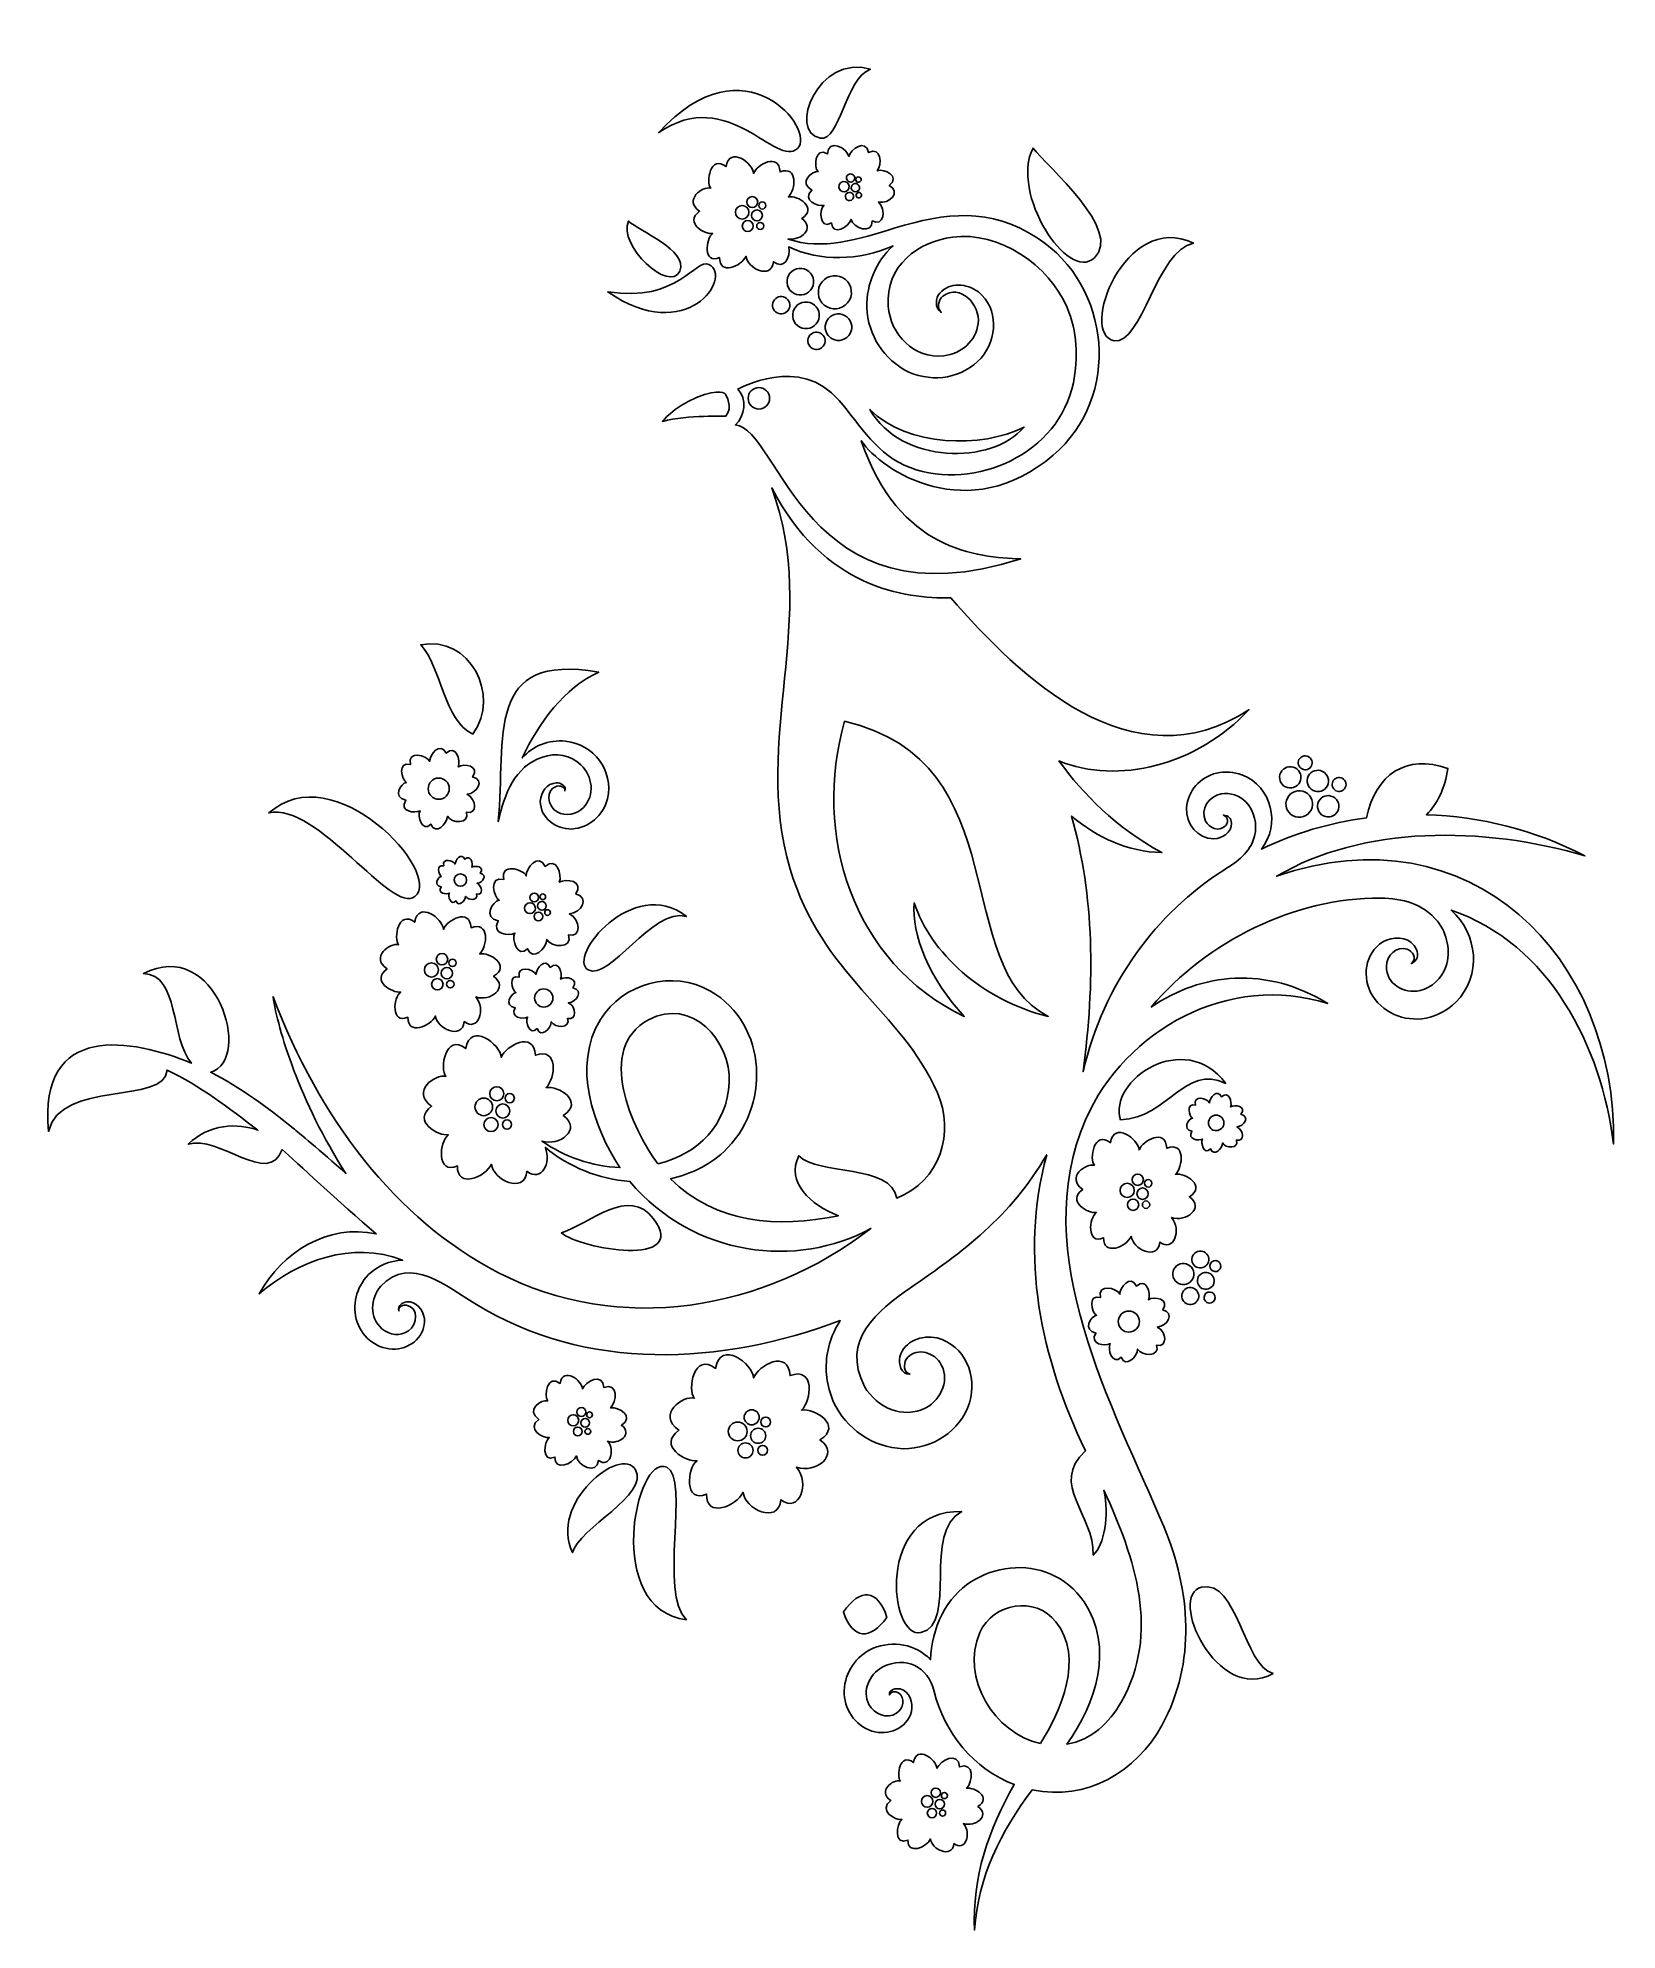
# Model space of a CAD drawing. Header units: centimetres. Extents: x -8.9 to 8.8, y -10.4 to 10.7.
import ezdxf

# ---------------------------------------------------------------- set-up
doc = ezdxf.new("R2010")
doc.units = ezdxf.units.CM
doc.header["$MEASUREMENT"] = 0
doc.layers.add('Camada 1', color=7, linetype='Continuous')

msp = doc.modelspace()

# ---------------------------------------------------------------- linework, layer by layer
at = {"layer": 'Camada 1'}
for points, knots in [([(-0.36946, 9.51037), (-0.60796, 9.27971), (-1.13982, 10.22374), (-1.92307, 9.68653), (-1.92307, 9.68653), (-0.95549, 10.74632), (-0.1601, 9.71283), (-0.36946, 9.51037), (-0.36946, 9.51037), (-0.36946, 9.51037), (-0.36946, 9.51037), (-0.36946, 9.51037)], [0, 0, 0, 0, 0.25, 0.25, 0.25, 0.25, 0.5, 0.5, 0.5, 0.5, 1, 1, 1, 1]), ([(-0.11404, 9.6243), (-0.48586, 9.6909), (-0.13798, 10.57439), (0.44489, 10.39493), (0.44489, 10.39493), (0.16888, 10.29909), (0.10149, 9.58577), (-0.11404, 9.6243), (-0.11404, 9.6243), (-0.11404, 9.6243), (-0.11404, 9.6243), (-0.11404, 9.6243)], [0, 0, 0, 0, 0.25, 0.25, 0.25, 0.25, 0.5, 0.5, 0.5, 0.5, 1, 1, 1, 1]), ([(-1.03852, 6.81744), (-1.03852, 6.81744), (-0.34185, 7.20929), (0.09596, 6.69002), (0.09596, 6.69002), (0.33533, 6.40615), (0.52421, 6.07473), (0.88897, 5.93916), (0.88897, 5.93916), (1.61827, 5.66815), (2.55659, 6.10161), (2.71404, 6.88769), (2.71404, 6.88769), (2.7704, 7.1691), (2.75672, 7.46289), (2.64435, 7.72914), (2.64435, 7.72914), (2.44388, 8.20438), (1.88645, 8.58771), (1.36197, 8.51694), (1.36197, 8.51694), (0.98097, 8.46558), (0.61082, 8.20108), (0.64426, 7.74388), (0.64426, 7.74388), (0.66746, 7.42805), (0.93326, 7.15285), (1.26669, 7.18982), (1.26669, 7.18982), (1.46121, 7.21292), (1.62462, 7.3541), (1.65042, 7.55241), (1.65042, 7.55241), (1.67566, 7.76037), (1.4483, 8.00688), (1.2541, 7.85541), (1.2541, 7.85541), (1.20018, 7.81011), (1.18766, 7.72526), (1.23725, 7.67597), (1.23725, 7.67597), (1.15835, 7.7268), (1.17502, 7.83927), (1.21928, 7.88933), (1.21928, 7.88933), (1.33337, 8.01845), (1.52146, 8.0004), (1.65195, 7.90481), (1.65195, 7.90481), (1.88124, 7.71473), (1.86523, 7.38617), (1.68317, 7.16517), (1.68317, 7.16517), (1.47185, 6.93776), (1.1571, 6.88852), (0.87564, 7.00658), (0.87564, 7.00658), (0.59, 7.1467), (0.42085, 7.41653), (0.40286, 7.73209), (0.40286, 7.73209), (0.40297, 7.99405), (0.50494, 8.24173), (0.69792, 8.41868), (0.69792, 8.41868), (0.31454, 8.25212), (-0.11578, 8.24149), (-0.46786, 8.40865), (-0.46786, 8.40865), (-0.4436, 8.28485), (-0.52464, 8.15243), (-0.63952, 8.2417), (-0.63952, 8.2417), (-0.66087, 8.03538), (-0.93524, 8.16942), (-0.9463, 8.30343), (-0.9463, 8.30343), (-0.99691, 8.18916), (-1.25091, 8.08957), (-1.2416, 8.28808), (-1.2416, 8.28808), (-1.42702, 8.20746), (-1.39905, 8.50221), (-1.31941, 8.55769), (-1.31941, 8.55769), (-1.40728, 8.54512), (-1.64223, 8.67821), (-1.46549, 8.80608), (-1.46549, 8.80608), (-1.65035, 8.9348), (-1.4307, 9.08934), (-1.34119, 9.06463), (-1.34119, 9.06463), (-1.39874, 9.12943), (-1.34497, 9.44436), (-1.16966, 9.30564), (-1.16966, 9.30564), (-1.1286, 9.54154), (-0.8683, 9.34453), (-0.86158, 9.22923), (-0.86158, 9.22923), (-0.82496, 9.33017), (-0.57797, 9.46548), (-0.56617, 9.24743), (-0.56617, 9.24743), (-0.36363, 9.32339), (-0.3902, 9.04436), (-0.47354, 8.96753), (-0.47354, 8.96753), (-0.36583, 8.98682), (-0.1376, 8.8441), (-0.324, 8.72673), (-0.324, 8.72673), (-0.16959, 8.61489), (-0.33136, 8.47683), (-0.47669, 8.49644), (-0.47669, 8.49644), (-0.09958, 8.36206), (0.31926, 8.4967), (0.7201, 8.61955), (0.7201, 8.61955), (1.28435, 8.79227), (1.78034, 8.85111), (2.30879, 8.51112), (2.30879, 8.51112), (3.14183, 7.97497), (3.25259, 6.72801), (2.48786, 6.07709), (2.48786, 6.07709), (1.54388, 5.2736), (0.5672, 5.89794), (0.34222, 6.2406), (0.34222, 6.2406), (0.76248, 5.006), (1.63667, 4.93724), (2.12654, 4.91834), (2.12654, 4.91834), (-0.30006, 4.13941), (-0.56544, 6.37302), (-1.06587, 6.41771), (-1.06587, 6.41771), (-0.95454, 6.51521), (-0.93274, 6.70705), (-1.03852, 6.81744), (-1.03852, 6.81744), (-1.03852, 6.81744), (-1.03852, 6.81744), (-1.03852, 6.81744)], [0, 0, 0, 0, 0.02631579, 0.02631579, 0.02631579, 0.02631579, 0.05263158, 0.05263158, 0.05263158, 0.05263158, 0.07894737, 0.07894737, 0.07894737, 0.07894737, 0.10526316, 0.10526316, 0.10526316, 0.10526316, 0.13157895, 0.13157895, 0.13157895, 0.13157895, 0.15789474, 0.15789474, 0.15789474, 0.15789474, 0.18421053, 0.18421053, 0.18421053, 0.18421053, 0.21052632, 0.21052632, 0.21052632, 0.21052632, 0.23684211, 0.23684211, 0.23684211, 0.23684211, 0.26315789, 0.26315789, 0.26315789, 0.26315789, 0.28947368, 0.28947368, 0.28947368, 0.28947368, 0.31578947, 0.31578947, 0.31578947, 0.31578947, 0.34210526, 0.34210526, 0.34210526, 0.34210526, 0.36842105, 0.36842105, 0.36842105, 0.36842105, 0.39473684, 0.39473684, 0.39473684, 0.39473684, 0.42105263, 0.42105263, 0.42105263, 0.42105263, 0.44736842, 0.44736842, 0.44736842, 0.44736842, 0.47368421, 0.47368421, 0.47368421, 0.47368421, 0.5, 0.5, 0.5, 0.5, 0.52631579, 0.52631579, 0.52631579, 0.52631579, 0.55263158, 0.55263158, 0.55263158, 0.55263158, 0.57894737, 0.57894737, 0.57894737, 0.57894737, 0.60526316, 0.60526316, 0.60526316, 0.60526316, 0.63157895, 0.63157895, 0.63157895, 0.63157895, 0.65789474, 0.65789474, 0.65789474, 0.65789474, 0.68421053, 0.68421053, 0.68421053, 0.68421053, 0.71052632, 0.71052632, 0.71052632, 0.71052632, 0.73684211, 0.73684211, 0.73684211, 0.73684211, 0.76315789, 0.76315789, 0.76315789, 0.76315789, 0.78947368, 0.78947368, 0.78947368, 0.78947368, 0.81578947, 0.81578947, 0.81578947, 0.81578947, 0.84210526, 0.84210526, 0.84210526, 0.84210526, 0.86842105, 0.86842105, 0.86842105, 0.86842105, 0.89473684, 0.89473684, 0.89473684, 0.89473684, 0.92105263, 0.92105263, 0.92105263, 0.92105263, 0.94736842, 0.94736842, 0.94736842, 0.94736842, 1, 1, 1, 1]), ([(0.53398, 8.90931), (0.65333, 8.88386), (0.79393, 9.0184), (0.65609, 9.09386), (0.65609, 9.09386), (0.78494, 9.19983), (0.59973, 9.28534), (0.5206, 9.26052), (0.5206, 9.26052), (0.57598, 9.3263), (0.5692, 9.53852), (0.42429, 9.46208), (0.42429, 9.46208), (0.3946, 9.62485), (0.22178, 9.49957), (0.20389, 9.42014), (0.20389, 9.42014), (0.18794, 9.50618), (-0.02651, 9.6294), (-0.03495, 9.44821), (-0.03495, 9.44821), (-0.17992, 9.53579), (-0.19023, 9.2939), (-0.14092, 9.25067), (-0.14092, 9.25067), (-0.21061, 9.26064), (-0.36082, 9.12356), (-0.20963, 9.04445), (-0.20963, 9.04445), (-0.33015, 8.93147), (-0.14092, 8.85384), (-0.07612, 8.87173), (-0.07612, 8.87173), (-0.13065, 8.82241), (-0.12348, 8.59823), (0.00818, 8.67652), (0.00818, 8.67652), (0.02011, 8.52637), (0.20154, 8.62548), (0.2286, 8.71618), (0.2286, 8.71618), (0.24974, 8.61654), (0.46884, 8.54198), (0.46514, 8.69917), (0.46514, 8.69917), (0.58663, 8.62724), (0.63167, 8.82306), (0.53398, 8.90931), (0.53398, 8.90931), (0.53398, 8.90931), (0.53398, 8.90931), (0.53398, 8.90931)], [0, 0, 0, 0, 0.07142857, 0.07142857, 0.07142857, 0.07142857, 0.14285714, 0.14285714, 0.14285714, 0.14285714, 0.21428571, 0.21428571, 0.21428571, 0.21428571, 0.28571429, 0.28571429, 0.28571429, 0.28571429, 0.35714286, 0.35714286, 0.35714286, 0.35714286, 0.42857143, 0.42857143, 0.42857143, 0.42857143, 0.5, 0.5, 0.5, 0.5, 0.57142857, 0.57142857, 0.57142857, 0.57142857, 0.64285714, 0.64285714, 0.64285714, 0.64285714, 0.71428571, 0.71428571, 0.71428571, 0.71428571, 0.78571429, 0.78571429, 0.78571429, 0.78571429, 0.85714286, 0.85714286, 0.85714286, 0.85714286, 1, 1, 1, 1]), ([(2.94883, 8.28487), (2.64959, 8.00544), (2.00548, 9.0121), (2.26369, 9.51352), (2.26369, 9.51352), (2.41649, 9.31243), (3.27517, 8.58951), (2.94883, 8.28487), (2.94883, 8.28487), (2.94883, 8.28487), (2.94883, 8.28487), (2.94883, 8.28487)], [0, 0, 0, 0, 0.25, 0.25, 0.25, 0.25, 0.5, 0.5, 0.5, 0.5, 1, 1, 1, 1]), ([(0.20616, 9.0891), (0.21016, 9.05756), (0.18774, 9.02875), (0.15618, 9.02473), (0.15618, 9.02473), (0.12467, 9.02073), (0.09583, 9.04304), (0.0917, 9.07458), (0.0917, 9.07458), (0.0877, 9.10622), (0.11012, 9.13504), (0.14165, 9.13906), (0.14165, 9.13906), (0.17322, 9.14305), (0.20217, 9.12074), (0.20616, 9.0891), (0.20616, 9.0891), (0.20616, 9.0891), (0.20616, 9.0891), (0.20616, 9.0891)], [0, 0, 0, 0, 0.16666667, 0.16666667, 0.16666667, 0.16666667, 0.33333333, 0.33333333, 0.33333333, 0.33333333, 0.5, 0.5, 0.5, 0.5, 0.66666667, 0.66666667, 0.66666667, 0.66666667, 1, 1, 1, 1]), ([(0.26892, 9.18445), (0.27207, 9.1591), (0.25418, 9.1359), (0.22894, 9.13275), (0.22894, 9.13275), (0.20357, 9.1295), (0.18039, 9.14743), (0.17713, 9.17273), (0.17713, 9.17273), (0.17388, 9.19808), (0.19187, 9.22123), (0.21724, 9.22443), (0.21724, 9.22443), (0.24249, 9.22769), (0.26567, 9.20975), (0.26892, 9.18445), (0.26892, 9.18445), (0.26892, 9.18445), (0.26892, 9.18445), (0.26892, 9.18445)], [0, 0, 0, 0, 0.16666667, 0.16666667, 0.16666667, 0.16666667, 0.33333333, 0.33333333, 0.33333333, 0.33333333, 0.5, 0.5, 0.5, 0.5, 0.66666667, 0.66666667, 0.66666667, 0.66666667, 1, 1, 1, 1]), ([(0.32261, 9.07685), (0.32581, 9.0515), (0.30793, 9.0284), (0.28258, 9.02515), (0.28258, 9.02515), (0.25721, 9.02195), (0.23413, 9.03983), (0.23088, 9.06513), (0.23088, 9.06513), (0.22763, 9.09048), (0.24562, 9.11368), (0.27099, 9.11688), (0.27099, 9.11688), (0.29633, 9.12008), (0.31943, 9.1022), (0.32261, 9.07685), (0.32261, 9.07685), (0.32261, 9.07685), (0.32261, 9.07685), (0.32261, 9.07685)], [0, 0, 0, 0, 0.16666667, 0.16666667, 0.16666667, 0.16666667, 0.33333333, 0.33333333, 0.33333333, 0.33333333, 0.5, 0.5, 0.5, 0.5, 0.66666667, 0.66666667, 0.66666667, 0.66666667, 1, 1, 1, 1]), ([(0.34107, 9.16429), (0.34313, 9.14781), (0.33154, 9.13275), (0.31509, 9.13069), (0.31509, 9.13069), (0.29861, 9.12857), (0.28355, 9.14022), (0.28149, 9.1567), (0.28149, 9.1567), (0.27932, 9.17318), (0.29102, 9.18819), (0.30747, 9.1903), (0.30747, 9.1903), (0.32393, 9.19237), (0.33904, 9.18072), (0.34107, 9.16429), (0.34107, 9.16429), (0.34107, 9.16429), (0.34107, 9.16429), (0.34107, 9.16429)], [0, 0, 0, 0, 0.16666667, 0.16666667, 0.16666667, 0.16666667, 0.33333333, 0.33333333, 0.33333333, 0.33333333, 0.5, 0.5, 0.5, 0.5, 0.66666667, 0.66666667, 0.66666667, 0.66666667, 1, 1, 1, 1]), ([(-0.81571, 8.90971), (-0.81571, 8.87605), (-0.84312, 8.84875), (-0.87672, 8.84875), (-0.87672, 8.84875), (-0.91043, 8.84875), (-0.93784, 8.87606), (-0.93784, 8.90971), (-0.93784, 8.90971), (-0.93784, 8.94347), (-0.91043, 8.97078), (-0.87672, 8.97078), (-0.87672, 8.97078), (-0.84312, 8.97075), (-0.81571, 8.94345), (-0.81571, 8.90971), (-0.81571, 8.90971), (-0.81571, 8.90971), (-0.81571, 8.90971), (-0.81571, 8.90971)], [0, 0, 0, 0, 0.16666667, 0.16666667, 0.16666667, 0.16666667, 0.33333333, 0.33333333, 0.33333333, 0.33333333, 0.5, 0.5, 0.5, 0.5, 0.66666667, 0.66666667, 0.66666667, 0.66666667, 1, 1, 1, 1]), ([(-0.72469, 8.87132), (-0.72469, 8.89323), (-0.74234, 8.91103), (-0.76425, 8.91103), (-0.76425, 8.91103), (-0.78616, 8.91103), (-0.80391, 8.8932), (-0.80391, 8.87132), (-0.80391, 8.87132), (-0.80391, 8.84944), (-0.78616, 8.83171), (-0.76425, 8.83171), (-0.76425, 8.83171), (-0.74234, 8.83174), (-0.72469, 8.84944), (-0.72469, 8.87132), (-0.72469, 8.87132), (-0.72469, 8.87132), (-0.72469, 8.87132), (-0.72469, 8.87132)], [0, 0, 0, 0, 0.16666667, 0.16666667, 0.16666667, 0.16666667, 0.33333333, 0.33333333, 0.33333333, 0.33333333, 0.5, 0.5, 0.5, 0.5, 0.66666667, 0.66666667, 0.66666667, 0.66666667, 1, 1, 1, 1]), ([(0.25678, 8.97824), (0.26003, 8.95292), (0.24204, 8.92979), (0.2167, 8.92654), (0.2167, 8.92654), (0.19143, 8.92329), (0.16825, 8.94128), (0.165, 8.96657), (0.165, 8.96657), (0.16175, 8.99189), (0.17976, 9.01507), (0.20511, 9.01832), (0.20511, 9.01832), (0.23035, 9.02147), (0.25355, 9.00359), (0.25678, 8.97824), (0.25678, 8.97824), (0.25678, 8.97824), (0.25678, 8.97824), (0.25678, 8.97824)], [0, 0, 0, 0, 0.16666667, 0.16666667, 0.16666667, 0.16666667, 0.33333333, 0.33333333, 0.33333333, 0.33333333, 0.5, 0.5, 0.5, 0.5, 0.66666667, 0.66666667, 0.66666667, 0.66666667, 1, 1, 1, 1]), ([(0.34531, 8.99004), (0.34748, 8.97356), (0.33578, 8.9585), (0.3193, 8.95644), (0.3193, 8.95644), (0.30284, 8.95432), (0.28779, 8.96597), (0.2857, 8.98245), (0.2857, 8.98245), (0.28366, 8.99893), (0.29523, 9.01399), (0.31171, 9.01605), (0.31171, 9.01605), (0.32819, 9.01811), (0.34324, 9.00652), (0.34531, 8.99004), (0.34531, 8.99004), (0.34531, 8.99004), (0.34531, 8.99004), (0.34531, 8.99004)], [0, 0, 0, 0, 0.16666667, 0.16666667, 0.16666667, 0.16666667, 0.33333333, 0.33333333, 0.33333333, 0.33333333, 0.5, 0.5, 0.5, 0.5, 0.66666667, 0.66666667, 0.66666667, 0.66666667, 1, 1, 1, 1]), ([(-1.68783, 8.13819), (-1.79575, 7.88363), (-2.38646, 8.42958), (-2.25967, 8.6971), (-2.25967, 8.6971), (-2.14447, 8.5879), (-1.58954, 8.37041), (-1.68783, 8.13819), (-1.68783, 8.13819), (-1.68783, 8.13819), (-1.68783, 8.13819), (-1.68783, 8.13819)], [0, 0, 0, 0, 0.25, 0.25, 0.25, 0.25, 0.5, 0.5, 0.5, 0.5, 1, 1, 1, 1]), ([(-0.91379, 8.79544), (-0.91379, 8.83743), (-0.94782, 8.87151), (-0.98986, 8.87151), (-0.98986, 8.87151), (-1.0319, 8.87151), (-1.06582, 8.83743), (-1.06582, 8.79544), (-1.06582, 8.79544), (-1.06582, 8.75345), (-1.0319, 8.71937), (-0.98986, 8.71937), (-0.98986, 8.71937), (-0.94782, 8.71934), (-0.91379, 8.75342), (-0.91379, 8.79544), (-0.91379, 8.79544), (-0.91379, 8.79544), (-0.91379, 8.79544), (-0.91379, 8.79544)], [0, 0, 0, 0, 0.16666667, 0.16666667, 0.16666667, 0.16666667, 0.33333333, 0.33333333, 0.33333333, 0.33333333, 0.5, 0.5, 0.5, 0.5, 0.66666667, 0.66666667, 0.66666667, 0.66666667, 1, 1, 1, 1]), ([(-0.86598, 8.64177), (-0.86598, 8.67558), (-0.89329, 8.70289), (-0.92699, 8.70289), (-0.92699, 8.70289), (-0.96059, 8.70289), (-0.9879, 8.67558), (-0.9879, 8.64177), (-0.9879, 8.64177), (-0.9879, 8.60809), (-0.96059, 8.58076), (-0.92699, 8.58076), (-0.92699, 8.58076), (-0.89329, 8.58075), (-0.86598, 8.60806), (-0.86598, 8.64177), (-0.86598, 8.64177), (-0.86598, 8.64177), (-0.86598, 8.64177), (-0.86598, 8.64177)], [0, 0, 0, 0, 0.16666667, 0.16666667, 0.16666667, 0.16666667, 0.33333333, 0.33333333, 0.33333333, 0.33333333, 0.5, 0.5, 0.5, 0.5, 0.66666667, 0.66666667, 0.66666667, 0.66666667, 1, 1, 1, 1]), ([(-0.76327, 8.75993), (-0.76327, 8.79359), (-0.79068, 8.82094), (-0.82428, 8.82094), (-0.82428, 8.82094), (-0.85809, 8.82094), (-0.8854, 8.79358), (-0.8854, 8.75993), (-0.8854, 8.75993), (-0.8854, 8.72625), (-0.85809, 8.69897), (-0.82428, 8.69897), (-0.82428, 8.69897), (-0.79068, 8.69897), (-0.76327, 8.72622), (-0.76327, 8.75993), (-0.76327, 8.75993), (-0.76327, 8.75993), (-0.76327, 8.75993), (-0.76327, 8.75993)], [0, 0, 0, 0, 0.16666667, 0.16666667, 0.16666667, 0.16666667, 0.33333333, 0.33333333, 0.33333333, 0.33333333, 0.5, 0.5, 0.5, 0.5, 0.66666667, 0.66666667, 0.66666667, 0.66666667, 1, 1, 1, 1]), ([(-0.74798, 8.64251), (-0.74798, 8.66439), (-0.76576, 8.68217), (-0.78764, 8.68217), (-0.78764, 8.68217), (-0.80952, 8.68217), (-0.8273, 8.66439), (-0.8273, 8.64251), (-0.8273, 8.64251), (-0.8273, 8.62063), (-0.80952, 8.60285), (-0.78764, 8.60285), (-0.78764, 8.60285), (-0.76576, 8.60285), (-0.74798, 8.62063), (-0.74798, 8.64251), (-0.74798, 8.64251), (-0.74798, 8.64251), (-0.74798, 8.64251), (-0.74798, 8.64251)], [0, 0, 0, 0, 0.16666667, 0.16666667, 0.16666667, 0.16666667, 0.33333333, 0.33333333, 0.33333333, 0.33333333, 0.5, 0.5, 0.5, 0.5, 0.66666667, 0.66666667, 0.66666667, 0.66666667, 1, 1, 1, 1]), ([(3.17082, 7.35925), (2.77066, 7.43013), (3.28729, 8.81546), (4.05667, 8.45113), (4.05667, 8.45113), (3.65072, 8.37345), (3.47617, 7.30517), (3.17082, 7.35925), (3.17082, 7.35925), (3.17082, 7.35925), (3.17082, 7.35925), (3.17082, 7.35925)], [0, 0, 0, 0, 0.25, 0.25, 0.25, 0.25, 0.5, 0.5, 0.5, 0.5, 1, 1, 1, 1]), ([(-1.36088, 8.21036), (-1.08749, 8.06918), (-1.60721, 7.29398), (-2.49232, 7.90548), (-2.49232, 7.90548), (-1.70648, 7.77968), (-1.51151, 8.28818), (-1.36088, 8.21036), (-1.36088, 8.21036), (-1.36088, 8.21036), (-1.36088, 8.21036), (-1.36088, 8.21036)], [0, 0, 0, 0, 0.25, 0.25, 0.25, 0.25, 0.5, 0.5, 0.5, 0.5, 1, 1, 1, 1]), ([(-0.43416, 7.90414), (-0.49766, 7.95621), (-0.50689, 8.04987), (-0.45474, 8.1134), (-0.45474, 8.1134), (-0.40262, 8.1769), (-0.30888, 8.18611), (-0.24551, 8.13398), (-0.24551, 8.13398), (-0.18201, 8.08196), (-0.17267, 7.98822), (-0.22493, 7.92472), (-0.22493, 7.92472), (-0.27691, 7.86127), (-0.37066, 7.85199), (-0.43416, 7.90414), (-0.43416, 7.90414), (-0.43416, 7.90414), (-0.43416, 7.90414), (-0.43416, 7.90414)], [0, 0, 0, 0, 0.16666667, 0.16666667, 0.16666667, 0.16666667, 0.33333333, 0.33333333, 0.33333333, 0.33333333, 0.5, 0.5, 0.5, 0.5, 0.66666667, 0.66666667, 0.66666667, 0.66666667, 1, 1, 1, 1]), ([(-0.0708, 7.75674), (-0.14991, 7.82172), (-0.16139, 7.93854), (-0.09649, 8.01762), (-0.09649, 8.01762), (-0.03159, 8.09678), (0.08523, 8.10827), (0.16434, 8.04331), (0.16434, 8.04331), (0.24345, 7.97841), (0.25493, 7.86157), (0.19003, 7.78248), (0.19003, 7.78248), (0.12512, 7.70332), (0.00831, 7.69183), (-0.0708, 7.75674), (-0.0708, 7.75674), (-0.0708, 7.75674), (-0.0708, 7.75674), (-0.0708, 7.75674)], [0, 0, 0, 0, 0.16666667, 0.16666667, 0.16666667, 0.16666667, 0.33333333, 0.33333333, 0.33333333, 0.33333333, 0.5, 0.5, 0.5, 0.5, 0.66666667, 0.66666667, 0.66666667, 0.66666667, 1, 1, 1, 1]), ([(-0.61513, 7.68091), (-0.65641, 7.7147), (-0.66238, 7.77568), (-0.62844, 7.81691), (-0.62844, 7.81691), (-0.59463, 7.85811), (-0.53372, 7.86411), (-0.49255, 7.8303), (-0.49255, 7.8303), (-0.45125, 7.79643), (-0.4453, 7.73553), (-0.47911, 7.69436), (-0.47911, 7.69436), (-0.51295, 7.65305), (-0.57383, 7.64707), (-0.61513, 7.68091), (-0.61513, 7.68091), (-0.61513, 7.68091), (-0.61513, 7.68091), (-0.61513, 7.68091)], [0, 0, 0, 0, 0.16666667, 0.16666667, 0.16666667, 0.16666667, 0.33333333, 0.33333333, 0.33333333, 0.33333333, 0.5, 0.5, 0.5, 0.5, 0.66666667, 0.66666667, 0.66666667, 0.66666667, 1, 1, 1, 1]), ([(-0.37023, 7.52808), (-0.43373, 7.58015), (-0.44304, 7.67394), (-0.39081, 7.73744), (-0.39081, 7.73744), (-0.33879, 7.80083), (-0.24505, 7.81004), (-0.18155, 7.75797), (-0.18155, 7.75797), (-0.11816, 7.7059), (-0.10895, 7.61216), (-0.16097, 7.54866), (-0.16097, 7.54866), (-0.2131, 7.48525), (-0.30681, 7.47601), (-0.37023, 7.52808), (-0.37023, 7.52808), (-0.37023, 7.52808), (-0.37023, 7.52808), (-0.37023, 7.52808)], [0, 0, 0, 0, 0.16666667, 0.16666667, 0.16666667, 0.16666667, 0.33333333, 0.33333333, 0.33333333, 0.33333333, 0.5, 0.5, 0.5, 0.5, 0.66666667, 0.66666667, 0.66666667, 0.66666667, 1, 1, 1, 1]), ([(-0.00699, 7.39539), (-0.07046, 7.44746), (-0.0798, 7.5412), (-0.02768, 7.60465), (-0.02768, 7.60465), (0.02447, 7.66815), (0.11818, 7.67733), (0.18168, 7.62529), (0.18168, 7.62529), (0.24518, 7.57322), (0.25439, 7.47943), (0.20226, 7.41603), (0.20226, 7.41603), (0.15015, 7.35253), (0.05651, 7.34322), (-0.00699, 7.39539), (-0.00699, 7.39539), (-0.00699, 7.39539), (-0.00699, 7.39539), (-0.00699, 7.39539)], [0, 0, 0, 0, 0.16666667, 0.16666667, 0.16666667, 0.16666667, 0.33333333, 0.33333333, 0.33333333, 0.33333333, 0.5, 0.5, 0.5, 0.5, 0.66666667, 0.66666667, 0.66666667, 0.66666667, 1, 1, 1, 1]), ([(-0.22013, 7.28303), (-0.26143, 7.3169), (-0.26738, 7.3778), (-0.23357, 7.41903), (-0.23357, 7.41903), (-0.19978, 7.46028), (-0.13888, 7.46634), (-0.09768, 7.43242), (-0.09768, 7.43242), (-0.05638, 7.39861), (-0.05032, 7.3377), (-0.08424, 7.29642), (-0.08424, 7.29642), (-0.11806, 7.25517), (-0.17896, 7.24916), (-0.22013, 7.28303), (-0.22013, 7.28303), (-0.22013, 7.28303), (-0.22013, 7.28303), (-0.22013, 7.28303)], [0, 0, 0, 0, 0.16666667, 0.16666667, 0.16666667, 0.16666667, 0.33333333, 0.33333333, 0.33333333, 0.33333333, 0.5, 0.5, 0.5, 0.5, 0.66666667, 0.66666667, 0.66666667, 0.66666667, 1, 1, 1, 1]), ([(-1.17668, 6.76045), (-1.17668, 6.76045), (-1.08154, 6.60816), (-1.17668, 6.51296), (-1.17668, 6.51296), (-1.17668, 6.51296), (-1.59552, 6.53204), (-1.88105, 6.45586), (-1.88105, 6.45586), (-1.88105, 6.45586), (-1.76683, 6.60815), (-1.50037, 6.72237), (-1.50037, 6.72237), (-1.23378, 6.83662), (-1.17668, 6.76045), (-1.17668, 6.76045), (-1.17668, 6.76045), (-1.17668, 6.76045), (-1.17668, 6.76045), (-1.17668, 6.76045)], [0, 0, 0, 0, 0.16666667, 0.16666667, 0.16666667, 0.16666667, 0.33333333, 0.33333333, 0.33333333, 0.33333333, 0.5, 0.5, 0.5, 0.5, 0.66666667, 0.66666667, 0.66666667, 0.66666667, 1, 1, 1, 1]), ([(-0.68252, 6.71478), (-0.68252, 6.78114), (-0.73639, 6.83506), (-0.8028, 6.83506), (-0.8028, 6.83506), (-0.86913, 6.83506), (-0.92308, 6.78114), (-0.92308, 6.71478), (-0.92308, 6.71478), (-0.92308, 6.64829), (-0.8691, 6.5945), (-0.8028, 6.5945), (-0.8028, 6.5945), (-0.73639, 6.59447), (-0.68252, 6.64829), (-0.68252, 6.71478), (-0.68252, 6.71478), (-0.68252, 6.71478), (-0.68252, 6.71478), (-0.68252, 6.71478)], [0, 0, 0, 0, 0.16666667, 0.16666667, 0.16666667, 0.16666667, 0.33333333, 0.33333333, 0.33333333, 0.33333333, 0.5, 0.5, 0.5, 0.5, 0.66666667, 0.66666667, 0.66666667, 0.66666667, 1, 1, 1, 1]), ([(0.43905, 6.59069), (0.8531, 6.17117), (1.69249, 6.15106), (2.16225, 6.39352), (2.16225, 6.39352), (1.80356, 5.96429), (0.78462, 5.97665), (0.43905, 6.59069), (0.43905, 6.59069), (0.43905, 6.59069), (0.43905, 6.59069), (0.43905, 6.59069)], [0, 0, 0, 0, 0.25, 0.25, 0.25, 0.25, 0.5, 0.5, 0.5, 0.5, 1, 1, 1, 1]), ([(-7.42045, -0.79986), (-7.45069, -1.19224), (-8.61235, -0.90411), (-8.74749, -1.4845), (-8.74749, -1.4845), (-8.86626, -0.25294), (-7.80168, -0.44953), (-7.14867, -0.72226), (-7.14867, -0.72226), (-7.38947, -0.44516), (-7.27935, 0.27374), (-7.68659, 0.2798), (-7.68659, 0.2798), (-6.87114, 0.70208), (-6.45556, -0.68294), (-6.93216, -0.82317), (-6.93216, -0.82317), (-6.60098, -0.99298), (-6.29486, -1.2201), (-6.00943, -1.45026), (-6.00943, -1.45026), (-5.95807, -1.49175), (-5.70796, -1.69995), (-5.42102, -1.95524), (-5.42102, -1.95524), (-5.9391, -1.15411), (-6.18228, -0.33972), (-6.23602, 0.02069), (-6.23602, 0.02069), (-5.71588, -1.34416), (-4.87148, -2.46391), (-3.71428, -3.06512), (-3.71428, -3.06512), (-2.36284, -3.76719), (-0.74378, -3.49316), (0.45061, -2.57022), (0.45061, -2.57022), (-0.37881, -3.02284), (-1.52736, -2.89195), (-2.24581, -2.04497), (-2.24581, -2.04497), (-2.59215, -2.01875), (-2.92449, -1.88469), (-3.19088, -1.66482), (-3.19088, -1.66482), (-3.12227, -1.83526), (-3.23292, -2.05905), (-3.3972, -1.93128), (-3.3972, -1.93128), (-3.42482, -2.19745), (-3.77876, -2.02447), (-3.79296, -1.85175), (-3.79296, -1.85175), (-3.85821, -1.99912), (-4.18589, -2.12753), (-4.17385, -1.87146), (-4.17385, -1.87146), (-4.4129, -1.97539), (-4.37692, -1.59513), (-4.27429, -1.52372), (-4.27429, -1.52372), (-4.38753, -1.53997), (-4.69051, -1.3682), (-4.46265, -1.20328), (-4.46265, -1.20328), (-4.70117, -1.03728), (-4.41788, -0.83786), (-4.30237, -0.86975), (-4.30237, -0.86975), (-4.37648, -0.78619), (-4.30713, -0.37993), (-4.08097, -0.55873), (-4.08097, -0.55873), (-4.02787, -0.25467), (-3.69227, -0.50867), (-3.6837, -0.65745), (-3.6837, -0.65745), (-3.63634, -0.5273), (-3.31775, -0.35262), (-3.30246, -0.63393), (-3.30246, -0.63393), (-3.04129, -0.53598), (-3.07542, -0.89584), (-3.18305, -0.99509), (-3.18305, -0.99509), (-3.04401, -0.97009), (-2.74969, -1.15418), (-2.99006, -1.30555), (-2.99006, -1.30555), (-2.77551, -1.46107), (-3.03438, -1.65567), (-3.22985, -1.59294), (-3.22985, -1.59294), (-2.97389, -1.77119), (-2.66854, -1.87567), (-2.35643, -1.8893), (-2.35643, -1.8893), (-2.65975, -1.42244), (-2.89187, -0.7517), (-2.575, -0.23491), (-2.575, -0.23491), (-2.31775, 0.17824), (-1.76844, 0.32519), (-1.34397, 0.08418), (-1.34397, 0.08418), (-0.69725, -0.28658), (-0.66949, -1.22847), (-1.19594, -1.71364), (-1.19594, -1.71364), (-1.36302, -1.86633), (-1.57022, -1.96515), (-1.78956, -2.01423), (-1.78956, -2.01423), (-1.29217, -2.51749), (-0.5878, -2.57044), (0.08591, -2.42838), (0.08591, -2.42838), (-0.22511, -2.30842), (-0.50046, -2.05074), (-0.35634, -1.75814), (-0.35634, -1.75814), (-0.14666, -1.9751), (0.6813, -1.85048), (0.73848, -2.2314), (0.73848, -2.2314), (1.23034, -2.04021), (1.3879, -1.49104), (1.19415, -1.05228), (1.19415, -1.05228), (0.78833, -0.1328), (-0.10146, 0.26479), (-0.4519, 1.44824), (-0.4519, 1.44824), (-0.88645, 2.91615), (-0.11651, 4.24356), (-0.65888, 5.71163), (-0.65888, 5.71163), (-0.07891, 4.5931), (0.83049, 4.46983), (1.34256, 4.48428), (1.34256, 4.48428), (2.11157, 3.60012), (3.37445, 2.37476), (4.67684, 3.23158), (4.67684, 3.23158), (4.10156, 2.61071), (3.20716, 2.38677), (2.55321, 2.65963), (2.55321, 2.65963), (2.83078, 2.28067), (3.17871, 1.92155), (3.70399, 1.63373), (3.70399, 1.63373), (3.32492, 1.64111), (2.9871, 1.79888), (2.6937, 2.04172), (2.6937, 2.04172), (2.94947, 1.14219), (2.95762, 0.1849), (2.82287, -0.81705), (2.82287, -0.81705), (3.06084, 0.18858), (3.64377, 0.9518), (4.39621, 1.43858), (4.39621, 1.43858), (4.55388, 1.54055), (4.6845, 1.62051), (4.74091, 1.81797), (4.74091, 1.81797), (4.77168, 1.95386), (4.74033, 2.09248), (4.64717, 2.19704), (4.64717, 2.19704), (4.57317, 2.27147), (4.47006, 2.30769), (4.36597, 2.29052), (4.36597, 2.29052), (4.23029, 2.26023), (4.12806, 2.12248), (4.19235, 1.98612), (4.19235, 1.98612), (4.2304, 1.90804), (4.34152, 1.86219), (4.41174, 1.92863), (4.41174, 1.92863), (4.445, 1.95961), (4.45683, 2.02888), (4.39317, 2.05261), (4.39317, 2.05261), (4.44519, 2.0493), (4.48138, 2.01435), (4.48257, 1.96276), (4.48257, 1.96276), (4.48495, 1.85679), (4.38277, 1.7916), (4.28392, 1.78612), (4.28392, 1.78612), (4.09765, 1.78731), (3.97621, 1.95429), (3.97936, 2.13315), (3.97936, 2.13315), (3.99468, 2.32685), (4.13025, 2.47417), (4.31557, 2.52299), (4.31557, 2.52299), (4.41093, 2.54238), (4.50805, 2.53773), (4.59968, 2.50349), (4.59968, 2.50349), (4.93499, 2.37615), (5.03434, 1.94215), (4.81653, 1.67362), (4.81653, 1.67362), (5.18539, 1.85015), (5.58305, 1.96755), (5.99281, 2.0229), (5.99281, 2.0229), (6.09674, 2.50804), (6.43392, 2.73907), (6.90351, 2.57469), (6.90351, 2.57469), (6.86761, 2.35006), (6.78416, 2.174), (6.66271, 2.05767), (6.66271, 2.05767), (7.26355, 2.03936), (7.87082, 1.88895), (8.43507, 1.59634), (8.43507, 1.59634), (7.3012, 1.9339), (5.9482, 1.93792), (4.98604, 1.36808), (4.98604, 1.36808), (7.14245, 2.12148), (8.79564, 0.47717), (8.75588, -1.62727), (8.75588, -1.62727), (8.6175, -0.52846), (8.03981, 0.61058), (6.94012, 0.99039), (6.94012, 0.99039), (7.23889, 0.72218), (7.28363, 0.25487), (6.99116, -0.0395), (6.99116, -0.0395), (6.89922, -0.13118), (6.78431, -0.19), (6.65826, -0.21883), (6.65826, -0.21883), (6.40736, -0.2614), (6.16272, -0.15761), (6.03794, 0.06824), (6.03794, 0.06824), (5.936, 0.2829), (5.99121, 0.55132), (6.21598, 0.65493), (6.21598, 0.65493), (6.33843, 0.70261), (6.49451, 0.67835), (6.55298, 0.55023), (6.55298, 0.55023), (6.58044, 0.49004), (6.55832, 0.4168), (6.49406, 0.39262), (6.49406, 0.39262), (6.56222, 0.45572), (6.5075, 0.53288), (6.4486, 0.55277), (6.4486, 0.55277), (6.32729, 0.59455), (6.21799, 0.47818), (6.21487, 0.3629), (6.21487, 0.3629), (6.21183, 0.16272), (6.41106, 0.05217), (6.59169, 0.08996), (6.59169, 0.08996), (6.72705, 0.12631), (6.83177, 0.22654), (6.88054, 0.35724), (6.88054, 0.35724), (6.93581, 0.53475), (6.89776, 0.71961), (6.786, 0.86699), (6.786, 0.86699), (6.62085, 1.06151), (6.39561, 1.12133), (6.15047, 1.12393), (6.15047, 1.12393), (5.19704, 1.1338), (4.20832, 0.64464), (3.58597, -0.09485), (3.58597, -0.09485), (4.14263, 0.28967), (4.8756, 0.3687), (5.55923, -0.05519), (5.55923, -0.05519), (4.45981, 0.29549), (3.29159, -0.34496), (2.85048, -1.35514), (2.85048, -1.35514), (2.1964, -2.85305), (3.15867, -4.5598), (3.72445, -5.90449), (3.72445, -5.90449), (4.02629, -6.62175), (4.08725, -7.42344), (3.70775, -8.12199), (3.70775, -8.12199), (3.41684, -8.65351), (2.86389, -8.97689), (2.25447, -8.84869), (2.25447, -8.84869), (1.90453, -9.31629), (1.64458, -9.82601), (1.61008, -10.41889), (1.61008, -10.41889), (1.57881, -9.82982), (1.76711, -9.29386), (2.05238, -8.78964), (2.05238, -8.78964), (1.60775, -8.62189), (1.26694, -8.20814), (1.15621, -7.74792), (1.15621, -7.74792), (1.09022, -7.47408), (0.84741, -7.34147), (0.5745, -7.47908), (0.5745, -7.47908), (0.43125, -7.56187), (0.34878, -7.74001), (0.42811, -7.8953), (0.42811, -7.8953), (0.48436, -8.0042), (0.62925, -8.06532), (0.7372, -7.9923), (0.7372, -7.9923), (0.8112, -7.94266), (0.84113, -7.81977), (0.758, -7.76418), (0.758, -7.76418), (0.72667, -7.7436), (0.66741, -7.7436), (0.65748, -7.78802), (0.65748, -7.78802), (0.65155, -7.72701), (0.73003, -7.71108), (0.77554, -7.72018), (0.77554, -7.72018), (0.88473, -7.75119), (0.92498, -7.8707), (0.90347, -7.97442), (0.90347, -7.97442), (0.85119, -8.16653), (0.64518, -8.24652), (0.46125, -8.19408), (0.46125, -8.19408), (0.26538, -8.12569), (0.14984, -7.9446), (0.15007, -7.74013), (0.15007, -7.74013), (0.16176, -7.52947), (0.28358, -7.35545), (0.47363, -7.26616), (0.47363, -7.26616), (0.69644, -7.17631), (0.94914, -7.21933), (1.11834, -7.39459), (1.11834, -7.39459), (1.1231, -7.22044), (1.16358, -7.04682), (1.24632, -6.88363), (1.24632, -6.88363), (1.55705, -6.2767), (2.43583, -6.16354), (2.83446, -6.74589), (2.83446, -6.74589), (3.17419, -7.25132), (2.96622, -7.88677), (2.64298, -8.33897), (2.64298, -8.33897), (2.91325, -8.29367), (3.1186, -8.1009), (3.24951, -7.86836), (3.24951, -7.86836), (3.68806, -7.08866), (3.40718, -6.26565), (3.05639, -5.4983), (3.05639, -5.4983), (3.11838, -5.77918), (3.05856, -6.11491), (2.93701, -6.22315), (2.93701, -6.22315), (2.94619, -5.75814), (2.44303, -5.44379), (2.84827, -5.05681), (2.84827, -5.05681), (2.349, -4.00872), (2.10934, -2.89839), (2.41618, -1.74581), (2.41618, -1.74581), (2.01224, -2.4442), (1.47048, -2.83436), (0.89181, -3.23563), (0.89181, -3.23563), (0.52285, -3.49148), (0.11214, -3.81515), (0.37839, -4.33847), (0.37839, -4.33847), (0.5155, -4.57342), (0.80892, -4.70778), (1.06369, -4.57633), (1.06369, -4.57633), (1.24234, -4.48322), (1.34193, -4.24473), (1.22114, -4.06777), (1.22114, -4.06777), (1.13901, -3.94638), (0.93679, -3.89796), (0.84601, -4.03494), (0.84601, -4.03494), (0.81228, -4.08651), (0.81275, -4.18406), (0.88591, -4.20007), (0.88591, -4.20007), (0.78561, -4.21015), (0.75883, -4.08132), (0.77359, -4.00645), (0.77359, -4.00645), (0.82376, -3.82677), (1.02, -3.75981), (1.19063, -3.79447), (1.19063, -3.79447), (1.50678, -3.87922), (1.63955, -4.21741), (1.55459, -4.52009), (1.55459, -4.52009), (1.44341, -4.84248), (1.14652, -5.03362), (0.81032, -5.0346), (0.81032, -5.0346), (0.46393, -5.01661), (0.17725, -4.81756), (0.02903, -4.50567), (0.02903, -4.50567), (-0.04196, -4.33155), (-0.06852, -4.14668), (-0.03611, -3.96052), (-0.03611, -3.96052), (-0.01182, -3.82667), (0.03792, -3.70551), (0.10727, -3.60061), (0.10727, -3.60061), (-1.22073, -4.09877), (-2.73211, -4.18179), (-3.97959, -3.41), (-3.97959, -3.41), (-4.28095, -3.22363), (-4.70206, -2.86319), (-5.03237, -3.21656), (-5.03237, -3.21656), (-5.14746, -3.35494), (-5.16188, -3.56787), (-5.01829, -3.6926), (-5.01829, -3.6926), (-4.93386, -3.76499), (-4.81326, -3.77885), (-4.71984, -3.71514), (-4.71984, -3.71514), (-4.62081, -3.64624), (-4.60356, -3.45453), (-4.74238, -3.42886), (-4.74238, -3.42886), (-4.78043, -3.42288), (-4.83655, -3.44577), (-4.82832, -3.49225), (-4.82832, -3.49225), (-4.84621, -3.43785), (-4.78919, -3.3956), (-4.74193, -3.39105), (-4.74193, -3.39105), (-4.63356, -3.38076), (-4.55815, -3.47807), (-4.54352, -3.57898), (-4.54352, -3.57898), (-4.5277, -3.76787), (-4.68536, -3.90656), (-4.86676, -3.92098), (-4.86676, -3.92098), (-5.06454, -3.92487), (-5.22643, -3.802), (-5.29578, -3.62025), (-5.29578, -3.62025), (-5.35645, -3.4279), (-5.30684, -3.23176), (-5.16857, -3.08645), (-5.16857, -3.08645), (-5.06387, -2.98826), (-4.93039, -2.929), (-4.78691, -2.92542), (-4.78691, -2.92542), (-5.3619, -2.70769), (-5.9411, -2.9241), (-6.39203, -3.30036), (-6.39203, -3.30036), (-6.13131, -2.83493), (-5.62371, -2.51201), (-5.08115, -2.63173), (-5.08115, -2.63173), (-5.49456, -2.27856), (-5.97862, -1.82517), (-6.13393, -1.68809), (-6.13393, -1.68809), (-6.28151, -2.11243), (-6.84751, -1.51817), (-7.18441, -1.62872), (-7.18441, -1.62872), (-6.9498, -1.39747), (-6.63185, -1.38943), (-6.40505, -1.47235), (-6.40505, -1.47235), (-6.71941, -1.22833), (-7.05903, -0.97094), (-7.42045, -0.79986), (-7.42045, -0.79986), (-7.42045, -0.79986), (-7.42045, -0.79986), (-7.42045, -0.79986)], [0, 0, 0, 0, 0.0075188, 0.0075188, 0.0075188, 0.0075188, 0.01503759, 0.01503759, 0.01503759, 0.01503759, 0.02255639, 0.02255639, 0.02255639, 0.02255639, 0.03007519, 0.03007519, 0.03007519, 0.03007519, 0.03759398, 0.03759398, 0.03759398, 0.03759398, 0.04511278, 0.04511278, 0.04511278, 0.04511278, 0.05263158, 0.05263158, 0.05263158, 0.05263158, 0.06015038, 0.06015038, 0.06015038, 0.06015038, 0.06766917, 0.06766917, 0.06766917, 0.06766917, 0.07518797, 0.07518797, 0.07518797, 0.07518797, 0.08270677, 0.08270677, 0.08270677, 0.08270677, 0.09022556, 0.09022556, 0.09022556, 0.09022556, 0.09774436, 0.09774436, 0.09774436, 0.09774436, 0.10526316, 0.10526316, 0.10526316, 0.10526316, 0.11278195, 0.11278195, 0.11278195, 0.11278195, 0.12030075, 0.12030075, 0.12030075, 0.12030075, 0.12781955, 0.12781955, 0.12781955, 0.12781955, 0.13533835, 0.13533835, 0.13533835, 0.13533835, 0.14285714, 0.14285714, 0.14285714, 0.14285714, 0.15037594, 0.15037594, 0.15037594, 0.15037594, 0.15789474, 0.15789474, 0.15789474, 0.15789474, 0.16541353, 0.16541353, 0.16541353, 0.16541353, 0.17293233, 0.17293233, 0.17293233, 0.17293233, 0.18045113, 0.18045113, 0.18045113, 0.18045113, 0.18796992, 0.18796992, 0.18796992, 0.18796992, 0.19548872, 0.19548872, 0.19548872, 0.19548872, 0.20300752, 0.20300752, 0.20300752, 0.20300752, 0.21052632, 0.21052632, 0.21052632, 0.21052632, 0.21804511, 0.21804511, 0.21804511, 0.21804511, 0.22556391, 0.22556391, 0.22556391, 0.22556391, 0.23308271, 0.23308271, 0.23308271, 0.23308271, 0.2406015, 0.2406015, 0.2406015, 0.2406015, 0.2481203, 0.2481203, 0.2481203, 0.2481203, 0.2556391, 0.2556391, 0.2556391, 0.2556391, 0.26315789, 0.26315789, 0.26315789, 0.26315789, 0.27067669, 0.27067669, 0.27067669, 0.27067669, 0.27819549, 0.27819549, 0.27819549, 0.27819549, 0.28571429, 0.28571429, 0.28571429, 0.28571429, 0.29323308, 0.29323308, 0.29323308, 0.29323308, 0.30075188, 0.30075188, 0.30075188, 0.30075188, 0.30827068, 0.30827068, 0.30827068, 0.30827068, 0.31578947, 0.31578947, 0.31578947, 0.31578947, 0.32330827, 0.32330827, 0.32330827, 0.32330827, 0.33082707, 0.33082707, 0.33082707, 0.33082707, 0.33834586, 0.33834586, 0.33834586, 0.33834586, 0.34586466, 0.34586466, 0.34586466, 0.34586466, 0.35338346, 0.35338346, 0.35338346, 0.35338346, 0.36090226, 0.36090226, 0.36090226, 0.36090226, 0.36842105, 0.36842105, 0.36842105, 0.36842105, 0.37593985, 0.37593985, 0.37593985, 0.37593985, 0.38345865, 0.38345865, 0.38345865, 0.38345865, 0.39097744, 0.39097744, 0.39097744, 0.39097744, 0.39849624, 0.39849624, 0.39849624, 0.39849624, 0.40601504, 0.40601504, 0.40601504, 0.40601504, 0.41353383, 0.41353383, 0.41353383, 0.41353383, 0.42105263, 0.42105263, 0.42105263, 0.42105263, 0.42857143, 0.42857143, 0.42857143, 0.42857143, 0.43609023, 0.43609023, 0.43609023, 0.43609023, 0.44360902, 0.44360902, 0.44360902, 0.44360902, 0.45112782, 0.45112782, 0.45112782, 0.45112782, 0.45864662, 0.45864662, 0.45864662, 0.45864662, 0.46616541, 0.46616541, 0.46616541, 0.46616541, 0.47368421, 0.47368421, 0.47368421, 0.47368421, 0.48120301, 0.48120301, 0.48120301, 0.48120301, 0.4887218, 0.4887218, 0.4887218, 0.4887218, 0.4962406, 0.4962406, 0.4962406, 0.4962406, 0.5037594, 0.5037594, 0.5037594, 0.5037594, 0.5112782, 0.5112782, 0.5112782, 0.5112782, 0.51879699, 0.51879699, 0.51879699, 0.51879699, 0.52631579, 0.52631579, 0.52631579, 0.52631579, 0.53383459, 0.53383459, 0.53383459, 0.53383459, 0.54135338, 0.54135338, 0.54135338, 0.54135338, 0.54887218, 0.54887218, 0.54887218, 0.54887218, 0.55639098, 0.55639098, 0.55639098, 0.55639098, 0.56390977, 0.56390977, 0.56390977, 0.56390977, 0.57142857, 0.57142857, 0.57142857, 0.57142857, 0.57894737, 0.57894737, 0.57894737, 0.57894737, 0.58646617, 0.58646617, 0.58646617, 0.58646617, 0.59398496, 0.59398496, 0.59398496, 0.59398496, 0.60150376, 0.60150376, 0.60150376, 0.60150376, 0.60902256, 0.60902256, 0.60902256, 0.60902256, 0.61654135, 0.61654135, 0.61654135, 0.61654135, 0.62406015, 0.62406015, 0.62406015, 0.62406015, 0.63157895, 0.63157895, 0.63157895, 0.63157895, 0.63909774, 0.63909774, 0.63909774, 0.63909774, 0.64661654, 0.64661654, 0.64661654, 0.64661654, 0.65413534, 0.65413534, 0.65413534, 0.65413534, 0.66165414, 0.66165414, 0.66165414, 0.66165414, 0.66917293, 0.66917293, 0.66917293, 0.66917293, 0.67669173, 0.67669173, 0.67669173, 0.67669173, 0.68421053, 0.68421053, 0.68421053, 0.68421053, 0.69172932, 0.69172932, 0.69172932, 0.69172932, 0.69924812, 0.69924812, 0.69924812, 0.69924812, 0.70676692, 0.70676692, 0.70676692, 0.70676692, 0.71428571, 0.71428571, 0.71428571, 0.71428571, 0.72180451, 0.72180451, 0.72180451, 0.72180451, 0.72932331, 0.72932331, 0.72932331, 0.72932331, 0.73684211, 0.73684211, 0.73684211, 0.73684211, 0.7443609, 0.7443609, 0.7443609, 0.7443609, 0.7518797, 0.7518797, 0.7518797, 0.7518797, 0.7593985, 0.7593985, 0.7593985, 0.7593985, 0.76691729, 0.76691729, 0.76691729, 0.76691729, 0.77443609, 0.77443609, 0.77443609, 0.77443609, 0.78195489, 0.78195489, 0.78195489, 0.78195489, 0.78947368, 0.78947368, 0.78947368, 0.78947368, 0.79699248, 0.79699248, 0.79699248, 0.79699248, 0.80451128, 0.80451128, 0.80451128, 0.80451128, 0.81203008, 0.81203008, 0.81203008, 0.81203008, 0.81954887, 0.81954887, 0.81954887, 0.81954887, 0.82706767, 0.82706767, 0.82706767, 0.82706767, 0.83458647, 0.83458647, 0.83458647, 0.83458647, 0.84210526, 0.84210526, 0.84210526, 0.84210526, 0.84962406, 0.84962406, 0.84962406, 0.84962406, 0.85714286, 0.85714286, 0.85714286, 0.85714286, 0.86466165, 0.86466165, 0.86466165, 0.86466165, 0.87218045, 0.87218045, 0.87218045, 0.87218045, 0.87969925, 0.87969925, 0.87969925, 0.87969925, 0.88721805, 0.88721805, 0.88721805, 0.88721805, 0.89473684, 0.89473684, 0.89473684, 0.89473684, 0.90225564, 0.90225564, 0.90225564, 0.90225564, 0.90977444, 0.90977444, 0.90977444, 0.90977444, 0.91729323, 0.91729323, 0.91729323, 0.91729323, 0.92481203, 0.92481203, 0.92481203, 0.92481203, 0.93233083, 0.93233083, 0.93233083, 0.93233083, 0.93984962, 0.93984962, 0.93984962, 0.93984962, 0.94736842, 0.94736842, 0.94736842, 0.94736842, 0.95488722, 0.95488722, 0.95488722, 0.95488722, 0.96240602, 0.96240602, 0.96240602, 0.96240602, 0.96992481, 0.96992481, 0.96992481, 0.96992481, 0.97744361, 0.97744361, 0.97744361, 0.97744361, 0.98496241, 0.98496241, 0.98496241, 0.98496241, 1, 1, 1, 1]), ([(-4, 2.95955), (-4.32401, 3.10409), (-4.35068, 3.70478), (-4.58497, 3.95758), (-4.58497, 3.95758), (-4.03794, 4.06628), (-3.68663, 3.3963), (-4, 2.95955), (-4, 2.95955), (-4, 2.95955), (-4, 2.95955), (-4, 2.95955)], [0, 0, 0, 0, 0.25, 0.25, 0.25, 0.25, 0.5, 0.5, 0.5, 0.5, 1, 1, 1, 1]), ([(-2.97109, 2.32085), (-2.95125, 2.37721), (-3.01702, 2.41605), (-3.06613, 2.41388), (-3.06613, 2.41388), (-3.17493, 2.40906), (-3.24147, 2.31088), (-3.247, 2.20901), (-3.247, 2.20901), (-3.24592, 2.01938), (-3.07642, 1.89551), (-2.89436, 1.89736), (-2.89436, 1.89736), (-2.69714, 1.91101), (-2.54683, 2.04799), (-2.49407, 2.23521), (-2.49407, 2.23521), (-2.42462, 2.55223), (-2.65089, 2.84481), (-2.96447, 2.87981), (-2.96447, 2.87981), (-3.15703, 2.89992), (-3.33161, 2.82422), (-3.44985, 2.69201), (-3.44985, 2.69201), (-3.25729, 3.09145), (-2.98183, 3.47504), (-2.59432, 3.65147), (-2.59432, 3.65147), (-3.87985, 3.87584), (-3.62662, 2.92683), (-3.71806, 1.97951), (-3.71806, 1.97951), (-3.64535, 2.29204), (-3.53753, 2.59438), (-3.22403, 2.70188), (-3.22403, 2.70188), (-3.07372, 2.75342), (-2.90859, 2.724), (-2.79263, 2.61372), (-2.79263, 2.61372), (-2.66216, 2.48958), (-2.63224, 2.27534), (-2.76403, 2.13826), (-2.76403, 2.13826), (-2.8415, 2.05862), (-2.96048, 2.03407), (-3.0592, 2.08918), (-3.0592, 2.08918), (-3.16487, 2.14932), (-3.19911, 2.3381), (-3.06235, 2.37625), (-3.06235, 2.37625), (-3.02496, 2.38564), (-2.96709, 2.36789), (-2.97109, 2.32085), (-2.97109, 2.32085), (-2.97109, 2.32085), (-2.97109, 2.32085), (-2.97109, 2.32085)], [0, 0, 0, 0, 0.0625, 0.0625, 0.0625, 0.0625, 0.125, 0.125, 0.125, 0.125, 0.1875, 0.1875, 0.1875, 0.1875, 0.25, 0.25, 0.25, 0.25, 0.3125, 0.3125, 0.3125, 0.3125, 0.375, 0.375, 0.375, 0.375, 0.4375, 0.4375, 0.4375, 0.4375, 0.5, 0.5, 0.5, 0.5, 0.5625, 0.5625, 0.5625, 0.5625, 0.625, 0.625, 0.625, 0.625, 0.6875, 0.6875, 0.6875, 0.6875, 0.75, 0.75, 0.75, 0.75, 0.8125, 0.8125, 0.8125, 0.8125, 0.875, 0.875, 0.875, 0.875, 1, 1, 1, 1]), ([(0.15515, 3.10205), (-0.20386, 1.8524), (0.23587, 0.40052), (1.49487, -0.19939), (1.49487, -0.19939), (1.11342, 0.20667), (0.8954, 0.72459), (0.93546, 1.07146), (0.93546, 1.07146), (1.11183, 0.52166), (1.68775, -0.01995), (2.43395, -0.19875), (2.43395, -0.19875), (1.32006, 0.36378), (2.10971, 2.64425), (0.15515, 3.10205), (0.15515, 3.10205), (0.15515, 3.10205), (0.15515, 3.10205), (0.15515, 3.10205)], [0, 0, 0, 0, 0.16666667, 0.16666667, 0.16666667, 0.16666667, 0.33333333, 0.33333333, 0.33333333, 0.33333333, 0.5, 0.5, 0.5, 0.5, 0.66666667, 0.66666667, 0.66666667, 0.66666667, 1, 1, 1, 1]), ([(-4.06535, 2.28677), (-3.95396, 2.2942), (-3.86403, 2.44753), (-4.00402, 2.47949), (-4.00402, 2.47949), (-3.91721, 2.60488), (-4.10133, 2.63382), (-4.16483, 2.5922), (-4.16483, 2.5922), (-4.13252, 2.66382), (-4.19137, 2.84879), (-4.29974, 2.74542), (-4.29974, 2.74542), (-4.36639, 2.88115), (-4.48709, 2.72788), (-4.48299, 2.65364), (-4.48299, 2.65364), (-4.51852, 2.72526), (-4.73786, 2.78003), (-4.69992, 2.61864), (-4.69992, 2.61864), (-4.84936, 2.65939), (-4.798, 2.44417), (-4.74392, 2.41851), (-4.74392, 2.41851), (-4.80763, 2.40994), (-4.90561, 2.25195), (-4.75281, 2.2201), (-4.75281, 2.2201), (-4.8306, 2.09069), (-4.64486, 2.06958), (-4.59231, 2.10143), (-4.59231, 2.10143), (-4.62798, 2.04454), (-4.56577, 1.84915), (-4.46954, 1.95091), (-4.46954, 1.95091), (-4.42154, 1.82185), (-4.28682, 1.95427), (-4.28563, 2.04084), (-4.28563, 2.04084), (-4.24219, 1.95848), (-4.03097, 1.94755), (-4.07335, 2.08484), (-4.07335, 2.08484), (-3.94875, 2.05187), (-3.95796, 2.23533), (-4.06535, 2.28677), (-4.06535, 2.28677), (-4.06535, 2.28677), (-4.06535, 2.28677), (-4.06535, 2.28677)], [0, 0, 0, 0, 0.07142857, 0.07142857, 0.07142857, 0.07142857, 0.14285714, 0.14285714, 0.14285714, 0.14285714, 0.21428571, 0.21428571, 0.21428571, 0.21428571, 0.28571429, 0.28571429, 0.28571429, 0.28571429, 0.35714286, 0.35714286, 0.35714286, 0.35714286, 0.42857143, 0.42857143, 0.42857143, 0.42857143, 0.5, 0.5, 0.5, 0.5, 0.57142857, 0.57142857, 0.57142857, 0.57142857, 0.64285714, 0.64285714, 0.64285714, 0.64285714, 0.71428571, 0.71428571, 0.71428571, 0.71428571, 0.78571429, 0.78571429, 0.78571429, 0.78571429, 0.85714286, 0.85714286, 0.85714286, 0.85714286, 1, 1, 1, 1]), ([(-4.64955, 1.14205), (-4.9054, 0.92977), (-5.73429, 2.19948), (-6.28327, 2.07658), (-6.28327, 2.07658), (-5.55765, 2.72516), (-4.32845, 1.40851), (-4.64955, 1.14205), (-4.64955, 1.14205), (-4.64955, 1.14205), (-4.64955, 1.14205), (-4.64955, 1.14205)], [0, 0, 0, 0, 0.25, 0.25, 0.25, 0.25, 0.5, 0.5, 0.5, 0.5, 1, 1, 1, 1]), ([(5.19427, 2.58188), (5.25311, 2.55211), (5.27677, 2.48028), (5.24698, 2.42138), (5.24698, 2.42138), (5.21724, 2.36254), (5.14538, 2.33891), (5.08651, 2.36867), (5.08651, 2.36867), (5.02764, 2.39841), (5.00404, 2.47024), (5.03383, 2.52909), (5.03383, 2.52909), (5.06352, 2.58807), (5.1354, 2.6117), (5.19427, 2.58188), (5.19427, 2.58188), (5.19427, 2.58188), (5.19427, 2.58188), (5.19427, 2.58188)], [0, 0, 0, 0, 0.16666667, 0.16666667, 0.16666667, 0.16666667, 0.33333333, 0.33333333, 0.33333333, 0.33333333, 0.5, 0.5, 0.5, 0.5, 0.66666667, 0.66666667, 0.66666667, 0.66666667, 1, 1, 1, 1]), ([(5.3418, 2.70722), (5.37998, 2.68788), (5.39538, 2.64115), (5.37604, 2.60292), (5.37604, 2.60292), (5.3567, 2.56471), (5.31, 2.54939), (5.27179, 2.56868), (5.27179, 2.56868), (5.23356, 2.58802), (5.21816, 2.63477), (5.2375, 2.67293), (5.2375, 2.67293), (5.25685, 2.71124), (5.30355, 2.72656), (5.3418, 2.70722), (5.3418, 2.70722), (5.3418, 2.70722), (5.3418, 2.70722), (5.3418, 2.70722)], [0, 0, 0, 0, 0.16666667, 0.16666667, 0.16666667, 0.16666667, 0.33333333, 0.33333333, 0.33333333, 0.33333333, 0.5, 0.5, 0.5, 0.5, 0.66666667, 0.66666667, 0.66666667, 0.66666667, 1, 1, 1, 1]), ([(5.50227, 2.54132), (5.56106, 2.51155), (5.58474, 2.43972), (5.55498, 2.38077), (5.55498, 2.38077), (5.52524, 2.32193), (5.45333, 2.29835), (5.39451, 2.32809), (5.39451, 2.32809), (5.33561, 2.35786), (5.31199, 2.42974), (5.3418, 2.48859), (5.3418, 2.48859), (5.37154, 2.54749), (5.44346, 2.57106), (5.50227, 2.54132), (5.50227, 2.54132), (5.50227, 2.54132), (5.50227, 2.54132), (5.50227, 2.54132)], [0, 0, 0, 0, 0.16666667, 0.16666667, 0.16666667, 0.16666667, 0.33333333, 0.33333333, 0.33333333, 0.33333333, 0.5, 0.5, 0.5, 0.5, 0.66666667, 0.66666667, 0.66666667, 0.66666667, 1, 1, 1, 1]), ([(-4.27461, 2.39464), (-4.24902, 2.33461), (-4.27689, 2.26523), (-4.33692, 2.23962), (-4.33692, 2.23962), (-4.39695, 2.21409), (-4.46641, 2.242), (-4.49199, 2.30198), (-4.49199, 2.30198), (-4.51755, 2.36201), (-4.48961, 2.43147), (-4.42957, 2.45705), (-4.42957, 2.45705), (-4.36953, 2.48263), (-4.30017, 2.45467), (-4.27461, 2.39464), (-4.27461, 2.39464), (-4.27461, 2.39464), (-4.27461, 2.39464), (-4.27461, 2.39464)], [0, 0, 0, 0, 0.16666667, 0.16666667, 0.16666667, 0.16666667, 0.33333333, 0.33333333, 0.33333333, 0.33333333, 0.5, 0.5, 0.5, 0.5, 0.66666667, 0.66666667, 0.66666667, 0.66666667, 1, 1, 1, 1]), ([(5.30738, 2.30973), (5.38085, 2.27261), (5.41022, 2.18305), (5.37316, 2.10963), (5.37316, 2.10963), (5.33612, 2.03629), (5.24648, 2.00689), (5.17311, 2.04396), (5.17311, 2.04396), (5.09974, 2.08103), (5.07032, 2.17059), (5.10739, 2.24401), (5.10739, 2.24401), (5.14453, 2.31738), (5.23409, 2.34685), (5.30738, 2.30973), (5.30738, 2.30973), (5.30738, 2.30973), (5.30738, 2.30973), (5.30738, 2.30973)], [0, 0, 0, 0, 0.16666667, 0.16666667, 0.16666667, 0.16666667, 0.33333333, 0.33333333, 0.33333333, 0.33333333, 0.5, 0.5, 0.5, 0.5, 0.66666667, 0.66666667, 0.66666667, 0.66666667, 1, 1, 1, 1]), ([(5.7209, 2.46433), (5.75916, 2.44504), (5.77448, 2.39829), (5.75522, 2.36003), (5.75522, 2.36003), (5.73588, 2.32182), (5.68918, 2.3065), (5.65092, 2.32585), (5.65092, 2.32585), (5.61269, 2.34514), (5.59734, 2.39184), (5.61668, 2.4301), (5.61668, 2.4301), (5.636, 2.46827), (5.68267, 2.48362), (5.7209, 2.46433), (5.7209, 2.46433), (5.7209, 2.46433), (5.7209, 2.46433), (5.7209, 2.46433)], [0, 0, 0, 0, 0.16666667, 0.16666667, 0.16666667, 0.16666667, 0.33333333, 0.33333333, 0.33333333, 0.33333333, 0.5, 0.5, 0.5, 0.5, 0.66666667, 0.66666667, 0.66666667, 0.66666667, 1, 1, 1, 1]), ([(5.618, 2.25766), (5.67692, 2.22792), (5.70052, 2.15606), (5.67071, 2.09724), (5.67071, 2.09724), (5.64097, 2.03834), (5.56919, 2.01472), (5.51024, 2.04451), (5.51024, 2.04451), (5.4514, 2.0742), (5.4278, 2.14606), (5.45753, 2.20493), (5.45753, 2.20493), (5.48727, 2.26383), (5.55913, 2.28745), (5.618, 2.25766), (5.618, 2.25766), (5.618, 2.25766), (5.618, 2.25766), (5.618, 2.25766)], [0, 0, 0, 0, 0.16666667, 0.16666667, 0.16666667, 0.16666667, 0.33333333, 0.33333333, 0.33333333, 0.33333333, 0.5, 0.5, 0.5, 0.5, 0.66666667, 0.66666667, 0.66666667, 0.66666667, 1, 1, 1, 1]), ([(-3.95428, 1.28984), (-3.88893, 1.29423), (-3.83617, 1.38422), (-3.9183, 1.40292), (-3.9183, 1.40292), (-3.86737, 1.47645), (-3.9754, 1.49346), (-4.01247, 1.46907), (-4.01247, 1.46907), (-3.99363, 1.51111), (-4.02819, 1.61959), (-4.09179, 1.55892), (-4.09179, 1.55892), (-4.13092, 1.63856), (-4.20167, 1.54863), (-4.19929, 1.50505), (-4.19929, 1.50505), (-4.22009, 1.54709), (-4.34873, 1.57921), (-4.32663, 1.48457), (-4.32663, 1.48457), (-4.41429, 1.50851), (-4.38418, 1.38215), (-4.35232, 1.36709), (-4.35232, 1.36709), (-4.38971, 1.36212), (-4.44725, 1.26935), (-4.35764, 1.2507), (-4.35764, 1.2507), (-4.40325, 1.17474), (-4.29425, 1.16238), (-4.26347, 1.18114), (-4.26347, 1.18114), (-4.28437, 1.14778), (-4.24786, 1.03311), (-4.1914, 1.09277), (-4.1914, 1.09277), (-4.16322, 1.01707), (-4.08422, 1.09478), (-4.08345, 1.14555), (-4.08345, 1.14555), (-4.058, 1.09716), (-3.93412, 1.09089), (-3.95894, 1.1714), (-3.95894, 1.1714), (-3.8858, 1.15202), (-3.8912, 1.25973), (-3.95428, 1.28984), (-3.95428, 1.28984), (-3.95428, 1.28984), (-3.95428, 1.28984), (-3.95428, 1.28984)], [0, 0, 0, 0, 0.07142857, 0.07142857, 0.07142857, 0.07142857, 0.14285714, 0.14285714, 0.14285714, 0.14285714, 0.21428571, 0.21428571, 0.21428571, 0.21428571, 0.28571429, 0.28571429, 0.28571429, 0.28571429, 0.35714286, 0.35714286, 0.35714286, 0.35714286, 0.42857143, 0.42857143, 0.42857143, 0.42857143, 0.5, 0.5, 0.5, 0.5, 0.57142857, 0.57142857, 0.57142857, 0.57142857, 0.64285714, 0.64285714, 0.64285714, 0.64285714, 0.71428571, 0.71428571, 0.71428571, 0.71428571, 0.78571429, 0.78571429, 0.78571429, 0.78571429, 0.85714286, 0.85714286, 0.85714286, 0.85714286, 1, 1, 1, 1]), ([(-2.92082, 0.94753), (-2.79197, 0.95608), (-2.68772, 1.13364), (-2.84983, 1.1706), (-2.84983, 1.1706), (-2.74937, 1.31575), (-2.96252, 1.34925), (-3.03589, 1.30115), (-3.03589, 1.30115), (-2.99861, 1.3841), (-3.06677, 1.59817), (-3.19215, 1.47855), (-3.19215, 1.47855), (-3.26941, 1.63558), (-3.40911, 1.45818), (-3.40435, 1.37224), (-3.40435, 1.37224), (-3.44552, 1.45513), (-3.69941, 1.51863), (-3.65555, 1.33184), (-3.65555, 1.33184), (-3.82851, 1.37896), (-3.76911, 1.12983), (-3.70638, 1.10004), (-3.70638, 1.10004), (-3.78017, 1.09007), (-3.89365, 0.90713), (-3.71678, 0.8703), (-3.71678, 0.8703), (-3.80684, 0.72055), (-3.59184, 0.69612), (-3.53104, 0.73301), (-3.53104, 0.73301), (-3.57234, 0.66713), (-3.50016, 0.44096), (-3.38877, 0.55865), (-3.38877, 0.55865), (-3.33329, 0.40929), (-3.17724, 0.56259), (-3.17594, 0.66279), (-3.17594, 0.66279), (-3.12567, 0.56749), (-2.88109, 0.55487), (-2.93017, 0.71372), (-2.93017, 0.71372), (-2.7858, 0.67553), (-2.79651, 0.88791), (-2.92082, 0.94753), (-2.92082, 0.94753), (-2.92082, 0.94753), (-2.92082, 0.94753), (-2.92082, 0.94753)], [0, 0, 0, 0, 0.07142857, 0.07142857, 0.07142857, 0.07142857, 0.14285714, 0.14285714, 0.14285714, 0.14285714, 0.21428571, 0.21428571, 0.21428571, 0.21428571, 0.28571429, 0.28571429, 0.28571429, 0.28571429, 0.35714286, 0.35714286, 0.35714286, 0.35714286, 0.42857143, 0.42857143, 0.42857143, 0.42857143, 0.5, 0.5, 0.5, 0.5, 0.57142857, 0.57142857, 0.57142857, 0.57142857, 0.64285714, 0.64285714, 0.64285714, 0.64285714, 0.71428571, 0.71428571, 0.71428571, 0.71428571, 0.78571429, 0.78571429, 0.78571429, 0.78571429, 0.85714286, 0.85714286, 0.85714286, 0.85714286, 1, 1, 1, 1]), ([(-4.07694, 1.35318), (-4.06199, 1.31791), (-4.07834, 1.27722), (-4.11356, 1.26222), (-4.11356, 1.26222), (-4.14878, 1.24727), (-4.18952, 1.26365), (-4.2045, 1.29886), (-4.2045, 1.29886), (-4.21955, 1.33402), (-4.2032, 1.37477), (-4.16799, 1.38977), (-4.16799, 1.38977), (-4.13277, 1.40483), (-4.09202, 1.38837), (-4.07694, 1.35318), (-4.07694, 1.35318), (-4.07694, 1.35318), (-4.07694, 1.35318), (-4.07694, 1.35318)], [0, 0, 0, 0, 0.16666667, 0.16666667, 0.16666667, 0.16666667, 0.33333333, 0.33333333, 0.33333333, 0.33333333, 0.5, 0.5, 0.5, 0.5, 0.66666667, 0.66666667, 0.66666667, 0.66666667, 1, 1, 1, 1]), ([(-2.71275, 0.32356), (-2.95236, 0.46112), (-2.21168, 1.38343), (-1.61338, 0.92043), (-1.61338, 0.92043), (-1.99438, 1.02256), (-2.47359, 0.18627), (-2.71275, 0.32356), (-2.71275, 0.32356), (-2.71275, 0.32356), (-2.71275, 0.32356), (-2.71275, 0.32356)], [0, 0, 0, 0, 0.25, 0.25, 0.25, 0.25, 0.5, 0.5, 0.5, 0.5, 1, 1, 1, 1]), ([(-3.96793, 0.01852), (-3.80907, -0.03696), (-3.59352, 0.1225), (-3.76896, 0.24966), (-3.76896, 0.24966), (-3.57436, 0.37221), (-3.81264, 0.52128), (-3.92522, 0.50107), (-3.92522, 0.50107), (-3.83809, 0.58137), (-3.81047, 0.87276), (-4.02187, 0.79343), (-4.02187, 0.79343), (-4.03423, 1.02121), (-4.29212, 0.87987), (-4.33051, 0.77446), (-4.33051, 0.77446), (-4.33744, 0.89485), (-4.60922, 1.10053), (-4.65214, 0.85423), (-4.65214, 0.85423), (-4.83539, 0.99912), (-4.8914, 0.67021), (-4.83147, 0.60251), (-4.83147, 0.60251), (-4.925, 0.62825), (-5.15429, 0.46694), (-4.9612, 0.33245), (-4.9612, 0.33245), (-5.14575, 0.19894), (-4.9004, 0.05985), (-4.80872, 0.07303), (-4.80872, 0.07303), (-4.89183, 0.01514), (-4.92098, -0.2927), (-4.72733, -0.20851), (-4.72733, -0.20851), (-4.73709, -0.41594), (-4.47182, -0.31188), (-4.41904, -0.19258), (-4.41904, -0.19258), (-4.40745, -0.33247), (-4.12091, -0.47248), (-4.0985, -0.25695), (-4.0985, -0.25695), (-3.94507, -0.37637), (-3.84937, -0.11642), (-3.96793, 0.01852), (-3.96793, 0.01852), (-3.96793, 0.01852), (-3.96793, 0.01852), (-3.96793, 0.01852)], [0, 0, 0, 0, 0.07142857, 0.07142857, 0.07142857, 0.07142857, 0.14285714, 0.14285714, 0.14285714, 0.14285714, 0.21428571, 0.21428571, 0.21428571, 0.21428571, 0.28571429, 0.28571429, 0.28571429, 0.28571429, 0.35714286, 0.35714286, 0.35714286, 0.35714286, 0.42857143, 0.42857143, 0.42857143, 0.42857143, 0.5, 0.5, 0.5, 0.5, 0.57142857, 0.57142857, 0.57142857, 0.57142857, 0.64285714, 0.64285714, 0.64285714, 0.64285714, 0.71428571, 0.71428571, 0.71428571, 0.71428571, 0.78571429, 0.78571429, 0.78571429, 0.78571429, 0.85714286, 0.85714286, 0.85714286, 0.85714286, 1, 1, 1, 1]), ([(-3.30647, 1.03584), (-3.29324, 1.00486), (-3.30766, 0.96898), (-3.33864, 0.95583), (-3.33864, 0.95583), (-3.36962, 0.94265), (-3.4055, 0.95707), (-3.41873, 0.98806), (-3.41873, 0.98806), (-3.43183, 1.01899), (-3.41743, 1.05481), (-3.38653, 1.06802), (-3.38653, 1.06802), (-3.35555, 1.08127), (-3.3197, 1.06685), (-3.30647, 1.03584), (-3.30647, 1.03584), (-3.30647, 1.03584), (-3.30647, 1.03584), (-3.30647, 1.03584)], [0, 0, 0, 0, 0.16666667, 0.16666667, 0.16666667, 0.16666667, 0.33333333, 0.33333333, 0.33333333, 0.33333333, 0.5, 0.5, 0.5, 0.5, 0.66666667, 0.66666667, 0.66666667, 0.66666667, 1, 1, 1, 1]), ([(-3.27017, 1.15094), (-3.25956, 1.12612), (-3.27115, 1.09741), (-3.29597, 1.08678), (-3.29597, 1.08678), (-3.32079, 1.07615), (-3.3496, 1.08776), (-3.36013, 1.11258), (-3.36013, 1.11258), (-3.37074, 1.1375), (-3.35915, 1.16621), (-3.33433, 1.17679), (-3.33433, 1.17679), (-3.30951, 1.1874), (-3.28067, 1.17581), (-3.27017, 1.15094), (-3.27017, 1.15094), (-3.27017, 1.15094), (-3.27017, 1.15094), (-3.27017, 1.15094)], [0, 0, 0, 0, 0.16666667, 0.16666667, 0.16666667, 0.16666667, 0.33333333, 0.33333333, 0.33333333, 0.33333333, 0.5, 0.5, 0.5, 0.5, 0.66666667, 0.66666667, 0.66666667, 0.66666667, 1, 1, 1, 1]), ([(-3.18434, 1.05698), (-3.17373, 1.03216), (-3.18532, 1.0034), (-3.21014, 0.99282), (-3.21014, 0.99282), (-3.23506, 0.98221), (-3.26377, 0.9938), (-3.27441, 1.01862), (-3.27441, 1.01862), (-3.28491, 1.04349), (-3.27343, 1.0722), (-3.24851, 1.08278), (-3.24851, 1.08278), (-3.22368, 1.09339), (-3.19495, 1.08185), (-3.18434, 1.05698), (-3.18434, 1.05698), (-3.18434, 1.05698), (-3.18434, 1.05698), (-3.18434, 1.05698)], [0, 0, 0, 0, 0.16666667, 0.16666667, 0.16666667, 0.16666667, 0.33333333, 0.33333333, 0.33333333, 0.33333333, 0.5, 0.5, 0.5, 0.5, 0.66666667, 0.66666667, 0.66666667, 0.66666667, 1, 1, 1, 1]), ([(-3.19085, 1.15131), (-3.18402, 1.13517), (-3.19149, 1.11649), (-3.20765, 1.10964), (-3.20765, 1.10964), (-3.22379, 1.10271), (-3.24242, 1.11022), (-3.24937, 1.12639), (-3.24937, 1.12639), (-3.2562, 1.14248), (-3.24873, 1.16124), (-3.23257, 1.16811), (-3.23257, 1.16811), (-3.21641, 1.17499), (-3.19778, 1.16745), (-3.19085, 1.15131), (-3.19085, 1.15131), (-3.19085, 1.15131), (-3.19085, 1.15131), (-3.19085, 1.15131)], [0, 0, 0, 0, 0.16666667, 0.16666667, 0.16666667, 0.16666667, 0.33333333, 0.33333333, 0.33333333, 0.33333333, 0.5, 0.5, 0.5, 0.5, 0.66666667, 0.66666667, 0.66666667, 0.66666667, 1, 1, 1, 1]), ([(-3.22292, 0.9376), (-3.21231, 0.91273), (-3.2239, 0.88402), (-3.24872, 0.87339), (-3.24872, 0.87339), (-3.27364, 0.86283), (-3.30235, 0.87437), (-3.31286, 0.89924), (-3.31286, 0.89924), (-3.3235, 0.92411), (-3.31199, 0.95282), (-3.28706, 0.96345), (-3.28706, 0.96345), (-3.26226, 0.97404), (-3.23355, 0.96247), (-3.22292, 0.9376), (-3.22292, 0.9376), (-3.22292, 0.9376), (-3.22292, 0.9376), (-3.22292, 0.9376)], [0, 0, 0, 0, 0.16666667, 0.16666667, 0.16666667, 0.16666667, 0.33333333, 0.33333333, 0.33333333, 0.33333333, 0.5, 0.5, 0.5, 0.5, 0.66666667, 0.66666667, 0.66666667, 0.66666667, 1, 1, 1, 1]), ([(-3.13624, 0.97517), (-3.12931, 0.95903), (-3.13688, 0.94038), (-3.15294, 0.9335), (-3.15294, 0.9335), (-3.16919, 0.92662), (-3.18771, 0.93408), (-3.19466, 0.95025), (-3.19466, 0.95025), (-3.20159, 0.96639), (-3.19402, 0.98507), (-3.17799, 0.99197), (-3.17799, 0.99197), (-3.16169, 0.99885), (-3.14307, 0.99131), (-3.13624, 0.97517), (-3.13624, 0.97517), (-3.13624, 0.97517), (-3.13624, 0.97517), (-3.13624, 0.97517)], [0, 0, 0, 0, 0.16666667, 0.16666667, 0.16666667, 0.16666667, 0.33333333, 0.33333333, 0.33333333, 0.33333333, 0.5, 0.5, 0.5, 0.5, 0.66666667, 0.66666667, 0.66666667, 0.66666667, 1, 1, 1, 1]), ([(-4.28263, 0.44072), (-4.28263, 0.40561), (-4.31126, 0.37701), (-4.34634, 0.37701), (-4.34634, 0.37701), (-4.38156, 0.37701), (-4.41005, 0.40561), (-4.41005, 0.44072), (-4.41005, 0.44072), (-4.41005, 0.47594), (-4.38155, 0.50448), (-4.34634, 0.50448), (-4.34634, 0.50448), (-4.31123, 0.50448), (-4.28263, 0.47593), (-4.28263, 0.44072), (-4.28263, 0.44072), (-4.28263, 0.44072), (-4.28263, 0.44072), (-4.28263, 0.44072)], [0, 0, 0, 0, 0.16666667, 0.16666667, 0.16666667, 0.16666667, 0.33333333, 0.33333333, 0.33333333, 0.33333333, 0.5, 0.5, 0.5, 0.5, 0.66666667, 0.66666667, 0.66666667, 0.66666667, 1, 1, 1, 1]), ([(-4.18748, 0.40066), (-4.18748, 0.3778), (-4.206, 0.35923), (-4.22886, 0.35923), (-4.22886, 0.35923), (-4.25172, 0.35923), (-4.27024, 0.3778), (-4.27024, 0.40066), (-4.27024, 0.40066), (-4.27024, 0.42352), (-4.25172, 0.44204), (-4.22886, 0.44204), (-4.22886, 0.44204), (-4.206, 0.44204), (-4.18748, 0.42354), (-4.18748, 0.40066), (-4.18748, 0.40066), (-4.18748, 0.40066), (-4.18748, 0.40066), (-4.18748, 0.40066)], [0, 0, 0, 0, 0.16666667, 0.16666667, 0.16666667, 0.16666667, 0.33333333, 0.33333333, 0.33333333, 0.33333333, 0.5, 0.5, 0.5, 0.5, 0.66666667, 0.66666667, 0.66666667, 0.66666667, 1, 1, 1, 1]), ([(-2.93447, -0.04593), (-2.83845, -0.03966), (-2.76077, 0.09276), (-2.88158, 0.12028), (-2.88158, 0.12028), (-2.8067, 0.22844), (-2.96556, 0.25347), (-3.0203, 0.21754), (-3.0203, 0.21754), (-2.99244, 0.27943), (-3.04327, 0.439), (-3.13669, 0.3497), (-3.13669, 0.3497), (-3.19434, 0.46683), (-3.29838, 0.33459), (-3.29488, 0.27054), (-3.29488, 0.27054), (-3.32555, 0.33237), (-3.51475, 0.3796), (-3.48213, 0.24035), (-3.48213, 0.24035), (-3.61109, 0.27551), (-3.56677, 0.08985), (-3.51997, 0.06768), (-3.51997, 0.06768), (-3.57503, 0.06027), (-3.65954, -0.07607), (-3.52767, -0.10361), (-3.52767, -0.10361), (-3.59495, -0.21521), (-3.43459, -0.23341), (-3.38929, -0.2059), (-3.38929, -0.2059), (-3.42006, -0.25498), (-3.36632, -0.4236), (-3.28332, -0.33581), (-3.28332, -0.33581), (-3.24191, -0.44712), (-3.12565, -0.3329), (-3.12457, -0.25821), (-3.12457, -0.25821), (-3.08718, -0.32933), (-2.90491, -0.33875), (-2.94156, -0.2203), (-2.94156, -0.2203), (-2.8339, -0.24871), (-2.84181, -0.09038), (-2.93447, -0.04593), (-2.93447, -0.04593), (-2.93447, -0.04593), (-2.93447, -0.04593), (-2.93447, -0.04593)], [0, 0, 0, 0, 0.07142857, 0.07142857, 0.07142857, 0.07142857, 0.14285714, 0.14285714, 0.14285714, 0.14285714, 0.21428571, 0.21428571, 0.21428571, 0.21428571, 0.28571429, 0.28571429, 0.28571429, 0.28571429, 0.35714286, 0.35714286, 0.35714286, 0.35714286, 0.42857143, 0.42857143, 0.42857143, 0.42857143, 0.5, 0.5, 0.5, 0.5, 0.57142857, 0.57142857, 0.57142857, 0.57142857, 0.64285714, 0.64285714, 0.64285714, 0.64285714, 0.71428571, 0.71428571, 0.71428571, 0.71428571, 0.78571429, 0.78571429, 0.78571429, 0.78571429, 0.85714286, 0.85714286, 0.85714286, 0.85714286, 1, 1, 1, 1]), ([(-4.38502, 0.32139), (-4.38502, 0.27752), (-4.42055, 0.24191), (-4.46445, 0.24191), (-4.46445, 0.24191), (-4.50835, 0.24191), (-4.54388, 0.27752), (-4.54388, 0.32139), (-4.54388, 0.32139), (-4.54388, 0.36523), (-4.50832, 0.40082), (-4.46445, 0.40082), (-4.46445, 0.40082), (-4.42058, 0.40082), (-4.38502, 0.36526), (-4.38502, 0.32139), (-4.38502, 0.32139), (-4.38502, 0.32139), (-4.38502, 0.32139), (-4.38502, 0.32139)], [0, 0, 0, 0, 0.16666667, 0.16666667, 0.16666667, 0.16666667, 0.33333333, 0.33333333, 0.33333333, 0.33333333, 0.5, 0.5, 0.5, 0.5, 0.66666667, 0.66666667, 0.66666667, 0.66666667, 1, 1, 1, 1]), ([(-4.33507, 0.16092), (-4.33507, 0.12576), (-4.36357, 0.09721), (-4.39878, 0.09721), (-4.39878, 0.09721), (-4.43399, 0.09721), (-4.46249, 0.12576), (-4.46249, 0.16092), (-4.46249, 0.16092), (-4.46249, 0.19614), (-4.43399, 0.22463), (-4.39878, 0.22463), (-4.39878, 0.22463), (-4.36357, 0.22463), (-4.33507, 0.19614), (-4.33507, 0.16092), (-4.33507, 0.16092), (-4.33507, 0.16092), (-4.33507, 0.16092), (-4.33507, 0.16092)], [0, 0, 0, 0, 0.16666667, 0.16666667, 0.16666667, 0.16666667, 0.33333333, 0.33333333, 0.33333333, 0.33333333, 0.5, 0.5, 0.5, 0.5, 0.66666667, 0.66666667, 0.66666667, 0.66666667, 1, 1, 1, 1]), ([(-4.2278, 0.28435), (-4.2278, 0.24913), (-4.2564, 0.22059), (-4.29151, 0.22059), (-4.29151, 0.22059), (-4.32683, 0.22059), (-4.35535, 0.24914), (-4.35535, 0.28435), (-4.35535, 0.28435), (-4.35535, 0.31946), (-4.32685, 0.34806), (-4.29151, 0.34806), (-4.29151, 0.34806), (-4.25641, 0.34806), (-4.2278, 0.31946), (-4.2278, 0.28435), (-4.2278, 0.28435), (-4.2278, 0.28435), (-4.2278, 0.28435), (-4.2278, 0.28435)], [0, 0, 0, 0, 0.16666667, 0.16666667, 0.16666667, 0.16666667, 0.33333333, 0.33333333, 0.33333333, 0.33333333, 0.5, 0.5, 0.5, 0.5, 0.66666667, 0.66666667, 0.66666667, 0.66666667, 1, 1, 1, 1]), ([(-4.21185, 0.16166), (-4.21185, 0.1388), (-4.23037, 0.12028), (-4.25323, 0.12028), (-4.25323, 0.12028), (-4.2762, 0.12028), (-4.29474, 0.1388), (-4.29474, 0.16166), (-4.29474, 0.16166), (-4.29474, 0.18452), (-4.27619, 0.20304), (-4.25323, 0.20304), (-4.25323, 0.20304), (-4.2304, 0.20307), (-4.21185, 0.18452), (-4.21185, 0.16166), (-4.21185, 0.16166), (-4.21185, 0.16166), (-4.21185, 0.16166), (-4.21185, 0.16166)], [0, 0, 0, 0, 0.16666667, 0.16666667, 0.16666667, 0.16666667, 0.33333333, 0.33333333, 0.33333333, 0.33333333, 0.5, 0.5, 0.5, 0.5, 0.66666667, 0.66666667, 0.66666667, 0.66666667, 1, 1, 1, 1]), ([(-3.11499, 0.04712), (-3.09298, -0.00469), (-3.11705, -0.06461), (-3.16886, -0.08671), (-3.16886, -0.08671), (-3.22067, -0.10883), (-3.28059, -0.08467), (-3.30258, -0.03287), (-3.30258, -0.03287), (-3.32467, 0.01894), (-3.30062, 0.07876), (-3.24882, 0.10085), (-3.24882, 0.10085), (-3.19704, 0.12298), (-3.13709, 0.09887), (-3.11499, 0.04712), (-3.11499, 0.04712), (-3.11499, 0.04712), (-3.11499, 0.04712), (-3.11499, 0.04712)], [0, 0, 0, 0, 0.16666667, 0.16666667, 0.16666667, 0.16666667, 0.33333333, 0.33333333, 0.33333333, 0.33333333, 0.5, 0.5, 0.5, 0.5, 0.66666667, 0.66666667, 0.66666667, 0.66666667, 1, 1, 1, 1]), ([(-1.93175, -1.84859), (-1.47944, -1.73752), (-1.15554, -1.40745), (-1.13419, -0.93834), (-1.13419, -0.93834), (-1.11533, -0.46931), (-1.55324, 0.01972), (-2.03568, -0.23526), (-2.03568, -0.23526), (-2.63059, -0.55536), (-2.22306, -1.46315), (-1.93175, -1.84859), (-1.93175, -1.84859), (-1.93175, -1.84859), (-1.93175, -1.84859), (-1.93175, -1.84859)], [0, 0, 0, 0, 0.2, 0.2, 0.2, 0.2, 0.4, 0.4, 0.4, 0.4, 0.6, 0.6, 0.6, 0.6, 1, 1, 1, 1]), ([(3.24294, -1.35586), (3.77584, -1.33289), (3.95626, -0.72734), (4.41788, -0.94861), (4.41788, -0.94861), (3.95666, -0.32943), (3.09565, -0.91885), (3.24294, -1.35586), (3.24294, -1.35586), (3.24294, -1.35586), (3.24294, -1.35586), (3.24294, -1.35586)], [0, 0, 0, 0, 0.25, 0.25, 0.25, 0.25, 0.5, 0.5, 0.5, 0.5, 1, 1, 1, 1]), ([(-3.65498, -1.06349), (-3.65498, -1.02002), (-3.6903, -0.9847), (-3.73377, -0.9847), (-3.73377, -0.9847), (-3.77724, -0.9847), (-3.81246, -1.02002), (-3.81246, -1.06349), (-3.81246, -1.06349), (-3.81246, -1.10683), (-3.77724, -1.14218), (-3.73377, -1.14218), (-3.73377, -1.14218), (-3.6903, -1.14218), (-3.65498, -1.10683), (-3.65498, -1.06349), (-3.65498, -1.06349), (-3.65498, -1.06349), (-3.65498, -1.06349), (-3.65498, -1.06349)], [0, 0, 0, 0, 0.16666667, 0.16666667, 0.16666667, 0.16666667, 0.33333333, 0.33333333, 0.33333333, 0.33333333, 0.5, 0.5, 0.5, 0.5, 0.66666667, 0.66666667, 0.66666667, 0.66666667, 1, 1, 1, 1]), ([(4.54422, -1.43454), (4.62571, -1.42912), (4.69159, -1.31685), (4.58901, -1.29344), (4.58901, -1.29344), (4.65256, -1.20176), (4.51778, -1.18052), (4.4714, -1.211), (4.4714, -1.211), (4.49503, -1.15856), (4.4519, -1.02307), (4.37258, -1.09884), (4.37258, -1.09884), (4.32368, -0.99946), (4.23542, -1.11173), (4.23844, -1.16602), (4.23844, -1.16602), (4.21243, -1.11358), (4.05188, -1.0735), (4.07956, -1.19161), (4.07956, -1.19161), (3.97023, -1.16182), (4.00778, -1.31938), (4.04749, -1.33811), (4.04749, -1.33811), (4.00076, -1.34441), (3.92904, -1.46014), (4.04088, -1.48342), (4.04088, -1.48342), (3.98389, -1.57814), (4.11999, -1.59354), (4.15833, -1.57023), (4.15833, -1.57023), (4.13224, -1.61195), (4.17783, -1.75488), (4.24826, -1.68053), (4.24826, -1.68053), (4.28337, -1.77491), (4.38206, -1.67804), (4.38291, -1.61465), (4.38291, -1.61465), (4.41466, -1.6749), (4.56931, -1.68294), (4.53825, -1.58248), (4.53825, -1.58248), (4.62957, -1.60652), (4.6228, -1.47225), (4.54422, -1.43454), (4.54422, -1.43454), (4.54422, -1.43454), (4.54422, -1.43454), (4.54422, -1.43454)], [0, 0, 0, 0, 0.07142857, 0.07142857, 0.07142857, 0.07142857, 0.14285714, 0.14285714, 0.14285714, 0.14285714, 0.21428571, 0.21428571, 0.21428571, 0.21428571, 0.28571429, 0.28571429, 0.28571429, 0.28571429, 0.35714286, 0.35714286, 0.35714286, 0.35714286, 0.42857143, 0.42857143, 0.42857143, 0.42857143, 0.5, 0.5, 0.5, 0.5, 0.57142857, 0.57142857, 0.57142857, 0.57142857, 0.64285714, 0.64285714, 0.64285714, 0.64285714, 0.71428571, 0.71428571, 0.71428571, 0.71428571, 0.78571429, 0.78571429, 0.78571429, 0.78571429, 0.85714286, 0.85714286, 0.85714286, 0.85714286, 1, 1, 1, 1]), ([(-3.78143, -1.21089), (-3.78143, -1.1567), (-3.82532, -1.11281), (-3.87962, -1.11281), (-3.87962, -1.11281), (-3.93381, -1.11281), (-3.9777, -1.1567), (-3.9777, -1.21089), (-3.9777, -1.21089), (-3.9777, -1.26508), (-3.93381, -1.30905), (-3.87962, -1.30905), (-3.87962, -1.30905), (-3.82532, -1.30905), (-3.78143, -1.26508), (-3.78143, -1.21089), (-3.78143, -1.21089), (-3.78143, -1.21089), (-3.78143, -1.21089), (-3.78143, -1.21089)], [0, 0, 0, 0, 0.16666667, 0.16666667, 0.16666667, 0.16666667, 0.33333333, 0.33333333, 0.33333333, 0.33333333, 0.5, 0.5, 0.5, 0.5, 0.66666667, 0.66666667, 0.66666667, 0.66666667, 1, 1, 1, 1]), ([(-3.58735, -1.25672), (-3.58735, -1.21317), (-3.62257, -1.17793), (-3.66604, -1.17793), (-3.66604, -1.17793), (-3.70948, -1.17793), (-3.7447, -1.21315), (-3.7447, -1.25672), (-3.7447, -1.25672), (-3.7447, -1.30016), (-3.70948, -1.33541), (-3.66604, -1.33541), (-3.66604, -1.33541), (-3.62257, -1.33541), (-3.58735, -1.30016), (-3.58735, -1.25672), (-3.58735, -1.25672), (-3.58735, -1.25672), (-3.58735, -1.25672), (-3.58735, -1.25672)], [0, 0, 0, 0, 0.16666667, 0.16666667, 0.16666667, 0.16666667, 0.33333333, 0.33333333, 0.33333333, 0.33333333, 0.5, 0.5, 0.5, 0.5, 0.66666667, 0.66666667, 0.66666667, 0.66666667, 1, 1, 1, 1]), ([(-3.5374, -1.11292), (-3.5374, -1.08477), (-3.56039, -1.06178), (-3.58854, -1.06178), (-3.58854, -1.06178), (-3.61682, -1.06178), (-3.63971, -1.08475), (-3.63971, -1.11292), (-3.63971, -1.11292), (-3.63971, -1.1412), (-3.61685, -1.16409), (-3.58854, -1.16409), (-3.58854, -1.16409), (-3.56037, -1.16406), (-3.5374, -1.1412), (-3.5374, -1.11292), (-3.5374, -1.11292), (-3.5374, -1.11292), (-3.5374, -1.11292), (-3.5374, -1.11292)], [0, 0, 0, 0, 0.16666667, 0.16666667, 0.16666667, 0.16666667, 0.33333333, 0.33333333, 0.33333333, 0.33333333, 0.5, 0.5, 0.5, 0.5, 0.66666667, 0.66666667, 0.66666667, 0.66666667, 1, 1, 1, 1]), ([(-3.71967, -1.40907), (-3.71967, -1.36563), (-3.75499, -1.33041), (-3.79846, -1.33041), (-3.79846, -1.33041), (-3.8419, -1.33041), (-3.87715, -1.36563), (-3.87715, -1.40907), (-3.87715, -1.40907), (-3.87715, -1.45254), (-3.84191, -1.48776), (-3.79846, -1.48776), (-3.79846, -1.48776), (-3.75499, -1.48775), (-3.71967, -1.45254), (-3.71967, -1.40907), (-3.71967, -1.40907), (-3.71967, -1.40907), (-3.71967, -1.40907), (-3.71967, -1.40907)], [0, 0, 0, 0, 0.16666667, 0.16666667, 0.16666667, 0.16666667, 0.33333333, 0.33333333, 0.33333333, 0.33333333, 0.5, 0.5, 0.5, 0.5, 0.66666667, 0.66666667, 0.66666667, 0.66666667, 1, 1, 1, 1]), ([(-3.56764, -1.40822), (-3.56764, -1.37994), (-3.5905, -1.35694), (-3.61878, -1.35694), (-3.61878, -1.35694), (-3.64696, -1.35694), (-3.66992, -1.37991), (-3.66992, -1.40822), (-3.66992, -1.40822), (-3.66992, -1.43637), (-3.64695, -1.45926), (-3.61878, -1.45926), (-3.61878, -1.45926), (-3.5905, -1.45923), (-3.56764, -1.43637), (-3.56764, -1.40822), (-3.56764, -1.40822), (-3.56764, -1.40822), (-3.56764, -1.40822), (-3.56764, -1.40822)], [0, 0, 0, 0, 0.16666667, 0.16666667, 0.16666667, 0.16666667, 0.33333333, 0.33333333, 0.33333333, 0.33333333, 0.5, 0.5, 0.5, 0.5, 0.66666667, 0.66666667, 0.66666667, 0.66666667, 1, 1, 1, 1]), ([(3.81243, -2.44763), (3.97118, -2.50314), (4.18682, -2.3436), (4.0114, -2.21652), (4.0114, -2.21652), (4.20603, -2.09394), (3.96764, -1.94482), (3.85516, -1.96511), (3.85516, -1.96511), (3.94226, -1.8847), (3.96991, -1.5934), (3.75843, -1.67272), (3.75843, -1.67272), (3.74613, -1.44497), (3.48813, -1.58625), (3.44987, -1.69169), (3.44987, -1.69169), (3.44294, -1.5713), (3.17105, -1.36551), (3.12814, -1.61181), (3.12814, -1.61181), (2.945, -1.46703), (2.88893, -1.79593), (2.94891, -1.86367), (2.94891, -1.86367), (2.85541, -1.83787), (2.62599, -1.99924), (2.81921, -2.13373), (2.81921, -2.13373), (2.63461, -2.26724), (2.87996, -2.40625), (2.97164, -2.39305), (2.97164, -2.39305), (2.88851, -2.45099), (2.85932, -2.75876), (3.05297, -2.6747), (3.05297, -2.6747), (3.04326, -2.882), (3.30853, -2.77797), (3.36137, -2.65867), (3.36137, -2.65867), (3.37285, -2.79858), (3.65948, -2.93857), (3.68178, -2.72304), (3.68178, -2.72304), (3.83532, -2.84252), (3.93099, -2.58247), (3.81243, -2.44763), (3.81243, -2.44763), (3.81243, -2.44763), (3.81243, -2.44763), (3.81243, -2.44763)], [0, 0, 0, 0, 0.07142857, 0.07142857, 0.07142857, 0.07142857, 0.14285714, 0.14285714, 0.14285714, 0.14285714, 0.21428571, 0.21428571, 0.21428571, 0.21428571, 0.28571429, 0.28571429, 0.28571429, 0.28571429, 0.35714286, 0.35714286, 0.35714286, 0.35714286, 0.42857143, 0.42857143, 0.42857143, 0.42857143, 0.5, 0.5, 0.5, 0.5, 0.57142857, 0.57142857, 0.57142857, 0.57142857, 0.64285714, 0.64285714, 0.64285714, 0.64285714, 0.71428571, 0.71428571, 0.71428571, 0.71428571, 0.78571429, 0.78571429, 0.78571429, 0.78571429, 0.85714286, 0.85714286, 0.85714286, 0.85714286, 1, 1, 1, 1]), ([(4.39105, -1.35557), (4.40973, -1.39954), (4.38928, -1.45037), (4.34536, -1.46913), (4.34536, -1.46913), (4.30141, -1.48776), (4.25059, -1.46741), (4.23185, -1.42338), (4.23185, -1.42338), (4.21314, -1.37949), (4.23357, -1.32869), (4.27754, -1.30993), (4.27754, -1.30993), (4.32149, -1.29117), (4.37235, -1.31165), (4.39105, -1.35557), (4.39105, -1.35557), (4.39105, -1.35557), (4.39105, -1.35557), (4.39105, -1.35557)], [0, 0, 0, 0, 0.16666667, 0.16666667, 0.16666667, 0.16666667, 0.33333333, 0.33333333, 0.33333333, 0.33333333, 0.5, 0.5, 0.5, 0.5, 0.66666667, 0.66666667, 0.66666667, 0.66666667, 1, 1, 1, 1]), ([(-1.98054, -2.46293), (-1.57795, -3.00789), (-2.79252, -2.80525), (-3.0112, -2.6206), (-3.0112, -2.6206), (-2.6901, -2.51288), (-2.25372, -2.09309), (-1.98054, -2.46293), (-1.98054, -2.46293), (-1.98054, -2.46293), (-1.98054, -2.46293), (-1.98054, -2.46293)], [0, 0, 0, 0, 0.25, 0.25, 0.25, 0.25, 0.5, 0.5, 0.5, 0.5, 1, 1, 1, 1]), ([(3.39537, -2.14477), (3.39537, -2.18866), (3.3597, -2.2242), (3.31592, -2.2242), (3.31592, -2.2242), (3.27205, -2.2242), (3.23644, -2.18867), (3.23644, -2.14477), (3.23644, -2.14477), (3.23644, -2.1009), (3.27205, -2.06534), (3.31592, -2.06534), (3.31592, -2.06534), (3.35971, -2.06534), (3.39537, -2.10087), (3.39537, -2.14477), (3.39537, -2.14477), (3.39537, -2.14477), (3.39537, -2.14477), (3.39537, -2.14477)], [0, 0, 0, 0, 0.16666667, 0.16666667, 0.16666667, 0.16666667, 0.33333333, 0.33333333, 0.33333333, 0.33333333, 0.5, 0.5, 0.5, 0.5, 0.66666667, 0.66666667, 0.66666667, 0.66666667, 1, 1, 1, 1]), ([(3.49771, -2.02536), (3.49771, -2.06058), (3.46916, -2.08907), (3.43395, -2.08907), (3.43395, -2.08907), (3.39879, -2.08907), (3.37024, -2.06057), (3.37024, -2.02536), (3.37024, -2.02536), (3.37024, -1.99025), (3.39879, -1.96162), (3.43395, -1.96162), (3.43395, -1.96162), (3.46916, -1.96162), (3.49771, -1.99025), (3.49771, -2.02536), (3.49771, -2.02536), (3.49771, -2.02536), (3.49771, -2.02536), (3.49771, -2.02536)], [0, 0, 0, 0, 0.16666667, 0.16666667, 0.16666667, 0.16666667, 0.33333333, 0.33333333, 0.33333333, 0.33333333, 0.5, 0.5, 0.5, 0.5, 0.66666667, 0.66666667, 0.66666667, 0.66666667, 1, 1, 1, 1]), ([(3.59288, -2.06544), (3.59288, -2.0883), (3.57436, -2.10682), (3.5515, -2.10682), (3.5515, -2.10682), (3.52859, -2.10682), (3.51007, -2.0883), (3.51007, -2.06544), (3.51007, -2.06544), (3.51007, -2.04258), (3.52859, -2.02406), (3.5515, -2.02406), (3.5515, -2.02406), (3.57436, -2.02404), (3.59288, -2.04256), (3.59288, -2.06544), (3.59288, -2.06544), (3.59288, -2.06544), (3.59288, -2.06544), (3.59288, -2.06544)], [0, 0, 0, 0, 0.16666667, 0.16666667, 0.16666667, 0.16666667, 0.33333333, 0.33333333, 0.33333333, 0.33333333, 0.5, 0.5, 0.5, 0.5, 0.66666667, 0.66666667, 0.66666667, 0.66666667, 1, 1, 1, 1]), ([(3.44525, -2.30513), (3.44525, -2.34035), (3.41675, -2.36897), (3.38159, -2.36897), (3.38159, -2.36897), (3.34637, -2.36897), (3.31788, -2.34034), (3.31788, -2.30513), (3.31788, -2.30513), (3.31788, -2.27005), (3.34638, -2.24142), (3.38159, -2.24142), (3.38159, -2.24142), (3.41675, -2.24142), (3.44525, -2.27005), (3.44525, -2.30513), (3.44525, -2.30513), (3.44525, -2.30513), (3.44525, -2.30513), (3.44525, -2.30513)], [0, 0, 0, 0, 0.16666667, 0.16666667, 0.16666667, 0.16666667, 0.33333333, 0.33333333, 0.33333333, 0.33333333, 0.5, 0.5, 0.5, 0.5, 0.66666667, 0.66666667, 0.66666667, 0.66666667, 1, 1, 1, 1]), ([(3.55248, -2.18183), (3.55248, -2.21694), (3.52398, -2.24554), (3.48877, -2.24554), (3.48877, -2.24554), (3.45356, -2.24554), (3.42506, -2.21694), (3.42506, -2.18183), (3.42506, -2.18183), (3.42506, -2.14661), (3.45356, -2.11799), (3.48877, -2.11799), (3.48877, -2.11799), (3.52398, -2.11799), (3.55248, -2.14662), (3.55248, -2.18183), (3.55248, -2.18183), (3.55248, -2.18183), (3.55248, -2.18183), (3.55248, -2.18183)], [0, 0, 0, 0, 0.16666667, 0.16666667, 0.16666667, 0.16666667, 0.33333333, 0.33333333, 0.33333333, 0.33333333, 0.5, 0.5, 0.5, 0.5, 0.66666667, 0.66666667, 0.66666667, 0.66666667, 1, 1, 1, 1]), ([(3.56841, -2.30449), (3.56841, -2.32735), (3.54989, -2.34587), (3.52703, -2.34587), (3.52703, -2.34587), (3.50417, -2.34587), (3.48565, -2.32735), (3.48565, -2.30449), (3.48565, -2.30449), (3.48565, -2.28163), (3.50417, -2.26311), (3.52703, -2.26311), (3.52703, -2.26311), (3.54989, -2.26311), (3.56841, -2.28161), (3.56841, -2.30449), (3.56841, -2.30449), (3.56841, -2.30449), (3.56841, -2.30449), (3.56841, -2.30449)], [0, 0, 0, 0, 0.16666667, 0.16666667, 0.16666667, 0.16666667, 0.33333333, 0.33333333, 0.33333333, 0.33333333, 0.5, 0.5, 0.5, 0.5, 0.66666667, 0.66666667, 0.66666667, 0.66666667, 1, 1, 1, 1]), ([(4.06172, -3.09002), (4.05638, -3.15505), (3.9992, -3.20337), (3.93419, -3.19797), (3.93419, -3.19797), (3.86913, -3.19255), (3.82084, -3.13545), (3.82627, -3.07031), (3.82627, -3.07031), (3.83161, -3.00541), (3.88874, -2.95696), (3.9538, -2.96249), (3.9538, -2.96249), (4.01884, -2.96791), (4.0672, -3.0249), (4.06172, -3.09002), (4.06172, -3.09002), (4.06172, -3.09002), (4.06172, -3.09002), (4.06172, -3.09002)], [0, 0, 0, 0, 0.16666667, 0.16666667, 0.16666667, 0.16666667, 0.33333333, 0.33333333, 0.33333333, 0.33333333, 0.5, 0.5, 0.5, 0.5, 0.66666667, 0.66666667, 0.66666667, 0.66666667, 1, 1, 1, 1]), ([(4.22823, -2.92563), (4.22392, -2.97775), (4.17806, -3.01657), (4.12594, -3.0122), (4.12594, -3.0122), (4.07371, -3.00786), (4.03498, -2.96203), (4.03932, -2.90991), (4.03932, -2.90991), (4.04366, -2.85779), (4.08949, -2.81897), (4.14166, -2.82323), (4.14166, -2.82323), (4.19383, -2.82768), (4.23257, -2.87353), (4.22823, -2.92563), (4.22823, -2.92563), (4.22823, -2.92563), (4.22823, -2.92563), (4.22823, -2.92563)], [0, 0, 0, 0, 0.16666667, 0.16666667, 0.16666667, 0.16666667, 0.33333333, 0.33333333, 0.33333333, 0.33333333, 0.5, 0.5, 0.5, 0.5, 0.66666667, 0.66666667, 0.66666667, 0.66666667, 1, 1, 1, 1]), ([(4.36435, -2.99686), (4.3616, -3.03075), (4.33181, -3.05589), (4.29791, -3.05308), (4.29791, -3.05308), (4.26399, -3.05028), (4.23875, -3.02048), (4.24161, -2.98654), (4.24161, -2.98654), (4.24449, -2.95275), (4.27418, -2.92748), (4.3081, -2.93029), (4.3081, -2.93029), (4.34202, -2.93312), (4.36716, -2.96291), (4.36435, -2.99686), (4.36435, -2.99686), (4.36435, -2.99686), (4.36435, -2.99686), (4.36435, -2.99686)], [0, 0, 0, 0, 0.16666667, 0.16666667, 0.16666667, 0.16666667, 0.33333333, 0.33333333, 0.33333333, 0.33333333, 0.5, 0.5, 0.5, 0.5, 0.66666667, 0.66666667, 0.66666667, 0.66666667, 1, 1, 1, 1]), ([(3.65305, -3.67348), (3.76433, -3.66599), (3.85437, -3.51267), (3.71425, -3.48081), (3.71425, -3.48081), (3.80117, -3.35542), (3.61699, -3.32637), (3.55357, -3.36799), (3.55357, -3.36799), (3.58588, -3.29637), (3.52701, -3.1115), (3.41863, -3.21488), (3.41863, -3.21488), (3.3519, -3.0791), (3.23128, -3.23242), (3.23533, -3.30666), (3.23533, -3.30666), (3.19985, -3.23504), (2.98051, -3.18022), (3.01835, -3.34156), (3.01835, -3.34156), (2.86899, -3.30081), (2.92032, -3.51603), (2.97451, -3.5418), (2.97451, -3.5418), (2.91075, -3.55035), (2.8128, -3.70836), (2.96557, -3.74011), (2.96557, -3.74011), (2.88773, -3.86962), (3.07349, -3.89061), (3.12599, -3.85875), (3.12599, -3.85875), (3.0903, -3.91564), (3.15261, -4.11103), (3.24884, -4.00938), (3.24884, -4.00938), (3.29681, -4.13834), (3.43153, -4.00591), (3.43273, -3.91945), (3.43273, -3.91945), (3.4762, -4.00179), (3.68739, -4.01264), (3.64495, -3.87534), (3.64495, -3.87534), (3.76965, -3.90829), (3.76042, -3.72494), (3.65305, -3.67348), (3.65305, -3.67348), (3.65305, -3.67348), (3.65305, -3.67348), (3.65305, -3.67348)], [0, 0, 0, 0, 0.07142857, 0.07142857, 0.07142857, 0.07142857, 0.14285714, 0.14285714, 0.14285714, 0.14285714, 0.21428571, 0.21428571, 0.21428571, 0.21428571, 0.28571429, 0.28571429, 0.28571429, 0.28571429, 0.35714286, 0.35714286, 0.35714286, 0.35714286, 0.42857143, 0.42857143, 0.42857143, 0.42857143, 0.5, 0.5, 0.5, 0.5, 0.57142857, 0.57142857, 0.57142857, 0.57142857, 0.64285714, 0.64285714, 0.64285714, 0.64285714, 0.71428571, 0.71428571, 0.71428571, 0.71428571, 0.78571429, 0.78571429, 0.78571429, 0.78571429, 0.85714286, 0.85714286, 0.85714286, 0.85714286, 1, 1, 1, 1]), ([(4.29011, -3.16426), (4.28577, -3.21652), (4.23994, -3.2552), (4.18782, -3.25094), (4.18782, -3.25094), (4.1357, -3.24649), (4.09688, -3.20067), (4.10125, -3.14855), (4.10125, -3.14855), (4.10562, -3.09643), (4.15142, -3.05753), (4.20359, -3.06198), (4.20359, -3.06198), (4.25577, -3.06631), (4.2945, -3.11214), (4.29011, -3.16426), (4.29011, -3.16426), (4.29011, -3.16426), (4.29011, -3.16426), (4.29011, -3.16426)], [0, 0, 0, 0, 0.16666667, 0.16666667, 0.16666667, 0.16666667, 0.33333333, 0.33333333, 0.33333333, 0.33333333, 0.5, 0.5, 0.5, 0.5, 0.66666667, 0.66666667, 0.66666667, 0.66666667, 1, 1, 1, 1]), ([(4.11604, -3.33396), (4.11165, -3.38608), (4.0659, -3.4249), (4.01367, -3.42053), (4.01367, -3.42053), (3.96149, -3.41619), (3.92276, -3.37036), (3.9271, -3.31824), (3.9271, -3.31824), (3.93144, -3.26598), (3.97727, -3.22722), (4.02947, -3.23167), (4.02947, -3.23167), (4.08162, -3.23601), (4.12041, -3.28184), (4.11604, -3.33396), (4.11604, -3.33396), (4.11604, -3.33396), (4.11604, -3.33396), (4.11604, -3.33396)], [0, 0, 0, 0, 0.16666667, 0.16666667, 0.16666667, 0.16666667, 0.33333333, 0.33333333, 0.33333333, 0.33333333, 0.5, 0.5, 0.5, 0.5, 0.66666667, 0.66666667, 0.66666667, 0.66666667, 1, 1, 1, 1]), ([(4.29866, -3.34804), (4.29586, -3.38196), (4.26606, -3.4071), (4.23212, -3.40429), (4.23212, -3.40429), (4.19828, -3.40149), (4.17309, -3.37167), (4.1759, -3.33785), (4.1759, -3.33785), (4.1787, -3.30393), (4.2085, -3.27869), (4.24239, -3.2816), (4.24239, -3.2816), (4.27625, -3.28443), (4.30152, -3.31425), (4.29866, -3.34804), (4.29866, -3.34804), (4.29866, -3.34804), (4.29866, -3.34804), (4.29866, -3.34804)], [0, 0, 0, 0, 0.16666667, 0.16666667, 0.16666667, 0.16666667, 0.33333333, 0.33333333, 0.33333333, 0.33333333, 0.5, 0.5, 0.5, 0.5, 0.66666667, 0.66666667, 0.66666667, 0.66666667, 1, 1, 1, 1]), ([(3.44379, -3.56555), (3.46943, -3.62558), (3.44146, -3.69504), (3.38151, -3.7206), (3.38151, -3.7206), (3.32145, -3.74619), (3.252, -3.71822), (3.22644, -3.65818), (3.22644, -3.65818), (3.20085, -3.59815), (3.22882, -3.5288), (3.2888, -3.50324), (3.2888, -3.50324), (3.3488, -3.47766), (3.4182, -3.50549), (3.44379, -3.56555), (3.44379, -3.56555), (3.44379, -3.56555), (3.44379, -3.56555), (3.44379, -3.56555)], [0, 0, 0, 0, 0.16666667, 0.16666667, 0.16666667, 0.16666667, 0.33333333, 0.33333333, 0.33333333, 0.33333333, 0.5, 0.5, 0.5, 0.5, 0.66666667, 0.66666667, 0.66666667, 0.66666667, 1, 1, 1, 1]), ([(-0.38267, -5.24118), (-0.17256, -5.31463), (0.11255, -5.10368), (-0.11946, -4.93548), (-0.11946, -4.93548), (0.13793, -4.77337), (-0.17735, -4.57615), (-0.32613, -4.6029), (-0.32613, -4.6029), (-0.21093, -4.4967), (-0.17442, -4.11125), (-0.454, -4.21626), (-0.454, -4.21626), (-0.47035, -3.91501), (-0.81161, -4.10196), (-0.8622, -4.24129), (-0.8622, -4.24129), (-0.87141, -4.08209), (-1.23098, -3.80999), (-1.28776, -4.13575), (-1.28776, -4.13575), (-1.52996, -3.94417), (-1.60418, -4.37925), (-1.52485, -4.46875), (-1.52485, -4.46875), (-1.64849, -4.43462), (-1.95191, -4.64808), (-1.69641, -4.82594), (-1.69641, -4.82594), (-1.94057, -5.00247), (-1.61611, -5.18646), (-1.49474, -5.16903), (-1.49474, -5.16903), (-1.60473, -5.24565), (-1.6433, -5.65287), (-1.38724, -5.54146), (-1.38724, -5.54146), (-1.40002, -5.81573), (-1.04913, -5.67822), (-0.97933, -5.52035), (-0.97933, -5.52035), (-0.96406, -5.70543), (-0.58499, -5.8905), (-0.55541, -5.60552), (-0.55541, -5.60552), (-0.35235, -5.76339), (-0.22588, -5.41954), (-0.38267, -5.24118), (-0.38267, -5.24118), (-0.38267, -5.24118), (-0.38267, -5.24118), (-0.38267, -5.24118)], [0, 0, 0, 0, 0.07142857, 0.07142857, 0.07142857, 0.07142857, 0.14285714, 0.14285714, 0.14285714, 0.14285714, 0.21428571, 0.21428571, 0.21428571, 0.21428571, 0.28571429, 0.28571429, 0.28571429, 0.28571429, 0.35714286, 0.35714286, 0.35714286, 0.35714286, 0.42857143, 0.42857143, 0.42857143, 0.42857143, 0.5, 0.5, 0.5, 0.5, 0.57142857, 0.57142857, 0.57142857, 0.57142857, 0.64285714, 0.64285714, 0.64285714, 0.64285714, 0.71428571, 0.71428571, 0.71428571, 0.71428571, 0.78571429, 0.78571429, 0.78571429, 0.78571429, 0.85714286, 0.85714286, 0.85714286, 0.85714286, 1, 1, 1, 1]), ([(-2.49417, -4.9511), (-2.37095, -4.99423), (-2.20366, -4.87046), (-2.33976, -4.77187), (-2.33976, -4.77187), (-2.18879, -4.67673), (-2.37368, -4.5611), (-2.46102, -4.57682), (-2.46102, -4.57682), (-2.39339, -4.51451), (-2.37193, -4.28856), (-2.5359, -4.35002), (-2.5359, -4.35002), (-2.54553, -4.17338), (-2.74569, -4.28305), (-2.77527, -4.36476), (-2.77527, -4.36476), (-2.78069, -4.27147), (-2.99157, -4.11182), (-3.02483, -4.30287), (-3.02483, -4.30287), (-3.16691, -4.1905), (-3.21036, -4.44569), (-3.16397, -4.49816), (-3.16397, -4.49816), (-3.23647, -4.47821), (-3.41429, -4.60328), (-3.26454, -4.70763), (-3.26454, -4.70763), (-3.40768, -4.81121), (-3.21739, -4.91903), (-3.1463, -4.90885), (-3.1463, -4.90885), (-3.21067, -4.9537), (-3.23332, -5.19256), (-3.08312, -5.12721), (-3.08312, -5.12721), (-3.09071, -5.28802), (-2.88492, -5.20738), (-2.84396, -5.11475), (-2.84396, -5.11475), (-2.83507, -5.22334), (-2.61271, -5.33189), (-2.59536, -5.16481), (-2.59536, -5.16481), (-2.47629, -5.25732), (-2.40218, -5.05576), (-2.49417, -4.9511), (-2.49417, -4.9511), (-2.49417, -4.9511), (-2.49417, -4.9511), (-2.49417, -4.9511)], [0, 0, 0, 0, 0.07142857, 0.07142857, 0.07142857, 0.07142857, 0.14285714, 0.14285714, 0.14285714, 0.14285714, 0.21428571, 0.21428571, 0.21428571, 0.21428571, 0.28571429, 0.28571429, 0.28571429, 0.28571429, 0.35714286, 0.35714286, 0.35714286, 0.35714286, 0.42857143, 0.42857143, 0.42857143, 0.42857143, 0.5, 0.5, 0.5, 0.5, 0.57142857, 0.57142857, 0.57142857, 0.57142857, 0.64285714, 0.64285714, 0.64285714, 0.64285714, 0.71428571, 0.71428571, 0.71428571, 0.71428571, 0.78571429, 0.78571429, 0.78571429, 0.78571429, 0.85714286, 0.85714286, 0.85714286, 0.85714286, 1, 1, 1, 1]), ([(-2.81765, -4.71625), (-2.81765, -4.75017), (-2.84517, -4.77782), (-2.8793, -4.77782), (-2.8793, -4.77782), (-2.91322, -4.77782), (-2.94087, -4.75017), (-2.94087, -4.71625), (-2.94087, -4.71625), (-2.94087, -4.68212), (-2.91325, -4.6546), (-2.8793, -4.6546), (-2.8793, -4.6546), (-2.84517, -4.6546), (-2.81765, -4.68212), (-2.81765, -4.71625), (-2.81765, -4.71625), (-2.81765, -4.71625), (-2.81765, -4.71625), (-2.81765, -4.71625)], [0, 0, 0, 0, 0.16666667, 0.16666667, 0.16666667, 0.16666667, 0.33333333, 0.33333333, 0.33333333, 0.33333333, 0.5, 0.5, 0.5, 0.5, 0.66666667, 0.66666667, 0.66666667, 0.66666667, 1, 1, 1, 1]), ([(-2.7382, -4.62359), (-2.7382, -4.6509), (-2.76029, -4.67301), (-2.78762, -4.67301), (-2.78762, -4.67301), (-2.81495, -4.67301), (-2.83715, -4.65089), (-2.83715, -4.62359), (-2.83715, -4.62359), (-2.83715, -4.59631), (-2.81495, -4.57409), (-2.78762, -4.57409), (-2.78762, -4.57409), (-2.76029, -4.57409), (-2.7382, -4.59632), (-2.7382, -4.62359), (-2.7382, -4.62359), (-2.7382, -4.62359), (-2.7382, -4.62359), (-2.7382, -4.62359)], [0, 0, 0, 0, 0.16666667, 0.16666667, 0.16666667, 0.16666667, 0.33333333, 0.33333333, 0.33333333, 0.33333333, 0.5, 0.5, 0.5, 0.5, 0.66666667, 0.66666667, 0.66666667, 0.66666667, 1, 1, 1, 1]), ([(-2.66441, -4.65471), (-2.66441, -4.67238), (-2.67883, -4.6868), (-2.69648, -4.6868), (-2.69648, -4.6868), (-2.71426, -4.6868), (-2.72855, -4.67238), (-2.72855, -4.65471), (-2.72855, -4.65471), (-2.72855, -4.63693), (-2.71424, -4.62254), (-2.69648, -4.62254), (-2.69648, -4.62254), (-2.67883, -4.62254), (-2.66441, -4.63693), (-2.66441, -4.65471), (-2.66441, -4.65471), (-2.66441, -4.65471), (-2.66441, -4.65471), (-2.66441, -4.65471)], [0, 0, 0, 0, 0.16666667, 0.16666667, 0.16666667, 0.16666667, 0.33333333, 0.33333333, 0.33333333, 0.33333333, 0.5, 0.5, 0.5, 0.5, 0.66666667, 0.66666667, 0.66666667, 0.66666667, 1, 1, 1, 1]), ([(-0.79891, -4.68268), (-0.79891, -4.72917), (-0.83675, -4.767), (-0.88323, -4.767), (-0.88323, -4.767), (-0.92982, -4.767), (-0.96755, -4.72916), (-0.96755, -4.68268), (-0.96755, -4.68268), (-0.96755, -4.6362), (-0.92985, -4.59846), (-0.88323, -4.59846), (-0.88323, -4.59846), (-0.83675, -4.59846), (-0.79891, -4.63619), (-0.79891, -4.68268), (-0.79891, -4.68268), (-0.79891, -4.68268), (-0.79891, -4.68268), (-0.79891, -4.68268)], [0, 0, 0, 0, 0.16666667, 0.16666667, 0.16666667, 0.16666667, 0.33333333, 0.33333333, 0.33333333, 0.33333333, 0.5, 0.5, 0.5, 0.5, 0.66666667, 0.66666667, 0.66666667, 0.66666667, 1, 1, 1, 1]), ([(-2.77884, -4.84066), (-2.77884, -4.86797), (-2.80104, -4.89006), (-2.82826, -4.89006), (-2.82826, -4.89006), (-2.85557, -4.89006), (-2.87766, -4.86797), (-2.87766, -4.84066), (-2.87766, -4.84066), (-2.87766, -4.81335), (-2.85557, -4.79126), (-2.82826, -4.79126), (-2.82826, -4.79126), (-2.80106, -4.79126), (-2.77884, -4.81335), (-2.77884, -4.84066), (-2.77884, -4.84066), (-2.77884, -4.84066), (-2.77884, -4.84066), (-2.77884, -4.84066)], [0, 0, 0, 0, 0.16666667, 0.16666667, 0.16666667, 0.16666667, 0.33333333, 0.33333333, 0.33333333, 0.33333333, 0.5, 0.5, 0.5, 0.5, 0.66666667, 0.66666667, 0.66666667, 0.66666667, 1, 1, 1, 1]), ([(-2.69573, -4.74488), (-2.69573, -4.77229), (-2.71782, -4.79438), (-2.74515, -4.79438), (-2.74515, -4.79438), (-2.77248, -4.79438), (-2.79457, -4.77229), (-2.79457, -4.74488), (-2.79457, -4.74488), (-2.79457, -4.71757), (-2.77248, -4.69546), (-2.74515, -4.69546), (-2.74515, -4.69546), (-2.71782, -4.69546), (-2.69573, -4.71757), (-2.69573, -4.74488), (-2.69573, -4.74488), (-2.69573, -4.74488), (-2.69573, -4.74488), (-2.69573, -4.74488)], [0, 0, 0, 0, 0.16666667, 0.16666667, 0.16666667, 0.16666667, 0.33333333, 0.33333333, 0.33333333, 0.33333333, 0.5, 0.5, 0.5, 0.5, 0.66666667, 0.66666667, 0.66666667, 0.66666667, 1, 1, 1, 1]), ([(-2.68338, -4.84002), (-2.68338, -4.8578), (-2.69777, -4.87219), (-2.71545, -4.87219), (-2.71545, -4.87219), (-2.7331, -4.87219), (-2.74752, -4.8578), (-2.74752, -4.84002), (-2.74752, -4.84002), (-2.74752, -4.82235), (-2.7331, -4.80793), (-2.71545, -4.80793), (-2.71545, -4.80793), (-2.69777, -4.80793), (-2.68338, -4.82235), (-2.68338, -4.84002), (-2.68338, -4.84002), (-2.68338, -4.84002), (-2.68338, -4.84002), (-2.68338, -4.84002)], [0, 0, 0, 0, 0.16666667, 0.16666667, 0.16666667, 0.16666667, 0.33333333, 0.33333333, 0.33333333, 0.33333333, 0.5, 0.5, 0.5, 0.5, 0.66666667, 0.66666667, 0.66666667, 0.66666667, 1, 1, 1, 1]), ([(-0.93435, -4.84055), (-0.93435, -4.89863), (-0.98139, -4.94567), (-1.03947, -4.94567), (-1.03947, -4.94567), (-1.09744, -4.94567), (-1.14448, -4.89865), (-1.14448, -4.84055), (-1.14448, -4.84055), (-1.14448, -4.78258), (-1.09744, -4.73554), (-1.03947, -4.73554), (-1.03947, -4.73554), (-0.98139, -4.73557), (-0.93435, -4.78258), (-0.93435, -4.84055), (-0.93435, -4.84055), (-0.93435, -4.84055), (-0.93435, -4.84055), (-0.93435, -4.84055)], [0, 0, 0, 0, 0.16666667, 0.16666667, 0.16666667, 0.16666667, 0.33333333, 0.33333333, 0.33333333, 0.33333333, 0.5, 0.5, 0.5, 0.5, 0.66666667, 0.66666667, 0.66666667, 0.66666667, 1, 1, 1, 1]), ([(-0.72652, -4.88966), (-0.72652, -4.93615), (-0.76422, -4.97385), (-0.81074, -4.97385), (-0.81074, -4.97385), (-0.85733, -4.97385), (-0.89506, -4.93615), (-0.89506, -4.88966), (-0.89506, -4.88966), (-0.89506, -4.84304), (-0.85736, -4.80534), (-0.81074, -4.80534), (-0.81074, -4.80534), (-0.76422, -4.80534), (-0.72652, -4.84304), (-0.72652, -4.88966), (-0.72652, -4.88966), (-0.72652, -4.88966), (-0.72652, -4.88966), (-0.72652, -4.88966)], [0, 0, 0, 0, 0.16666667, 0.16666667, 0.16666667, 0.16666667, 0.33333333, 0.33333333, 0.33333333, 0.33333333, 0.5, 0.5, 0.5, 0.5, 0.66666667, 0.66666667, 0.66666667, 0.66666667, 1, 1, 1, 1]), ([(-0.6731, -4.73565), (-0.6731, -4.76597), (-0.6976, -4.79047), (-0.72782, -4.79047), (-0.72782, -4.79047), (-0.75804, -4.79047), (-0.78254, -4.76597), (-0.78254, -4.73565), (-0.78254, -4.73565), (-0.78254, -4.70551), (-0.75804, -4.68093), (-0.72782, -4.68093), (-0.72782, -4.68093), (-0.6976, -4.68093), (-0.6731, -4.70554), (-0.6731, -4.73565), (-0.6731, -4.73565), (-0.6731, -4.73565), (-0.6731, -4.73565), (-0.6731, -4.73565)], [0, 0, 0, 0, 0.16666667, 0.16666667, 0.16666667, 0.16666667, 0.33333333, 0.33333333, 0.33333333, 0.33333333, 0.5, 0.5, 0.5, 0.5, 0.66666667, 0.66666667, 0.66666667, 0.66666667, 1, 1, 1, 1]), ([(-2.18175, -5.27087), (-2.02192, -5.5486), (-2.81916, -5.92463), (-2.88559, -6.19511), (-2.88559, -6.19511), (-3.1578, -5.65221), (-2.34593, -4.98578), (-2.18175, -5.27087), (-2.18175, -5.27087), (-2.18175, -5.27087), (-2.18175, -5.27087), (-2.18175, -5.27087)], [0, 0, 0, 0, 0.25, 0.25, 0.25, 0.25, 0.5, 0.5, 0.5, 0.5, 1, 1, 1, 1]), ([(-1.83219, -5.24108), (-1.57028, -5.36461), (-1.9281, -6.66314), (-1.61222, -6.94653), (-1.61222, -6.94653), (-2.54392, -6.83567), (-2.18144, -5.07627), (-1.83219, -5.24108), (-1.83219, -5.24108), (-1.83219, -5.24108), (-1.83219, -5.24108), (-1.83219, -5.24108)], [0, 0, 0, 0, 0.25, 0.25, 0.25, 0.25, 0.5, 0.5, 0.5, 0.5, 1, 1, 1, 1]), ([(-0.86826, -5.05285), (-0.86826, -5.09934), (-0.90596, -5.13717), (-0.95258, -5.13717), (-0.95258, -5.13717), (-0.99907, -5.13717), (-1.03688, -5.09933), (-1.03688, -5.05285), (-1.03688, -5.05285), (-1.03688, -5.00623), (-0.99907, -4.96853), (-0.95258, -4.96853), (-0.95258, -4.96853), (-0.90599, -4.96853), (-0.86826, -5.00623), (-0.86826, -5.05285), (-0.86826, -5.05285), (-0.86826, -5.05285), (-0.86826, -5.05285), (-0.86826, -5.05285)], [0, 0, 0, 0, 0.16666667, 0.16666667, 0.16666667, 0.16666667, 0.33333333, 0.33333333, 0.33333333, 0.33333333, 0.5, 0.5, 0.5, 0.5, 0.66666667, 0.66666667, 0.66666667, 0.66666667, 1, 1, 1, 1]), ([(-0.70527, -5.05188), (-0.70527, -5.08212), (-0.72988, -5.1066), (-0.76012, -5.1066), (-0.76012, -5.1066), (-0.79036, -5.1066), (-0.81494, -5.0821), (-0.81494, -5.05188), (-0.81494, -5.05188), (-0.81494, -5.02166), (-0.79033, -4.99706), (-0.76012, -4.99706), (-0.76012, -4.99706), (-0.72988, -4.99703), (-0.70527, -5.02163), (-0.70527, -5.05188), (-0.70527, -5.05188), (-0.70527, -5.05188), (-0.70527, -5.05188), (-0.70527, -5.05188)], [0, 0, 0, 0, 0.16666667, 0.16666667, 0.16666667, 0.16666667, 0.33333333, 0.33333333, 0.33333333, 0.33333333, 0.5, 0.5, 0.5, 0.5, 0.66666667, 0.66666667, 0.66666667, 0.66666667, 1, 1, 1, 1]), ([(1.00931, -7.09052), (0.6562, -7.17265), (0.49811, -5.71114), (1.46558, -5.73736), (1.46558, -5.73736), (1.02124, -5.95781), (1.42602, -6.99365), (1.00931, -7.09052), (1.00931, -7.09052), (1.00931, -7.09052), (1.00931, -7.09052), (1.00931, -7.09052)], [0, 0, 0, 0, 0.25, 0.25, 0.25, 0.25, 0.5, 0.5, 0.5, 0.5, 1, 1, 1, 1]), ([(4.1474, -6.58328), (4.55084, -6.49367), (4.61997, -7.46344), (4.94821, -7.55001), (4.94821, -7.55001), (4.31416, -7.89784), (3.76399, -6.66845), (4.1474, -6.58328), (4.1474, -6.58328), (4.1474, -6.58328), (4.1474, -6.58328), (4.1474, -6.58328)], [0, 0, 0, 0, 0.25, 0.25, 0.25, 0.25, 0.5, 0.5, 0.5, 0.5, 1, 1, 1, 1]), ([(0.62902, -6.92031), (0.44101, -7.18111), (0.25048, -7.16891), (0.14182, -6.85898), (0.14182, -6.85898), (0.33187, -6.59215), (0.52353, -6.59932), (0.62902, -6.92031), (0.62902, -6.92031), (0.62902, -6.92031), (0.62902, -6.92031), (0.62902, -6.92031)], [0, 0, 0, 0, 0.25, 0.25, 0.25, 0.25, 0.5, 0.5, 0.5, 0.5, 1, 1, 1, 1]), ([(2.34561, -8.3312), (2.57664, -7.97004), (2.83662, -7.36904), (2.51986, -6.97135), (2.51986, -6.97135), (2.28687, -6.67713), (1.81893, -6.7568), (1.66769, -7.08999), (1.66769, -7.08999), (1.44576, -7.59195), (1.83187, -8.21992), (2.34561, -8.3312), (2.34561, -8.3312), (2.34561, -8.3312), (2.34561, -8.3312), (2.34561, -8.3312)], [0, 0, 0, 0, 0.2, 0.2, 0.2, 0.2, 0.4, 0.4, 0.4, 0.4, 0.6, 0.6, 0.6, 0.6, 1, 1, 1, 1]), ([(1.48479, -9.22607), (1.61438, -9.27147), (1.79049, -9.14122), (1.64722, -9.0374), (1.64722, -9.0374), (1.8061, -8.93728), (1.6115, -8.81568), (1.51964, -8.83216), (1.51964, -8.83216), (1.59076, -8.76649), (1.61333, -8.52863), (1.44071, -8.59345), (1.44071, -8.59345), (1.43063, -8.4075), (1.22002, -8.52289), (1.18877, -8.60893), (1.18877, -8.60893), (1.18305, -8.51064), (0.96118, -8.34268), (0.92614, -8.54371), (0.92614, -8.54371), (0.77654, -8.42547), (0.73075, -8.69402), (0.7798, -8.74926), (0.7798, -8.74926), (0.70339, -8.72825), (0.51614, -8.86004), (0.67381, -8.96979), (0.67381, -8.96979), (0.52318, -9.0788), (0.72345, -9.19238), (0.79832, -9.18154), (0.79832, -9.18154), (0.73048, -9.22879), (0.70664, -9.4802), (0.86476, -9.41149), (0.86476, -9.41149), (0.85677, -9.58074), (1.07336, -9.49589), (1.11648, -9.39837), (1.11648, -9.39837), (1.1259, -9.51259), (1.35987, -9.62692), (1.37821, -9.45092), (1.37821, -9.45092), (1.50347, -9.54847), (1.58155, -9.33617), (1.48479, -9.22607), (1.48479, -9.22607), (1.48479, -9.22607), (1.48479, -9.22607), (1.48479, -9.22607)], [0, 0, 0, 0, 0.07142857, 0.07142857, 0.07142857, 0.07142857, 0.14285714, 0.14285714, 0.14285714, 0.14285714, 0.21428571, 0.21428571, 0.21428571, 0.21428571, 0.28571429, 0.28571429, 0.28571429, 0.28571429, 0.35714286, 0.35714286, 0.35714286, 0.35714286, 0.42857143, 0.42857143, 0.42857143, 0.42857143, 0.5, 0.5, 0.5, 0.5, 0.57142857, 0.57142857, 0.57142857, 0.57142857, 0.64285714, 0.64285714, 0.64285714, 0.64285714, 0.71428571, 0.71428571, 0.71428571, 0.71428571, 0.78571429, 0.78571429, 0.78571429, 0.78571429, 0.85714286, 0.85714286, 0.85714286, 0.85714286, 1, 1, 1, 1]), ([(1.2278, -8.88137), (1.2278, -8.91008), (1.20454, -8.93339), (1.1757, -8.93339), (1.1757, -8.93339), (1.14699, -8.93339), (1.12368, -8.91008), (1.12368, -8.88137), (1.12368, -8.88137), (1.12368, -8.85266), (1.14699, -8.82935), (1.1757, -8.82935), (1.1757, -8.82935), (1.20454, -8.82936), (1.2278, -8.85267), (1.2278, -8.88137), (1.2278, -8.88137), (1.2278, -8.88137), (1.2278, -8.88137), (1.2278, -8.88137)], [0, 0, 0, 0, 0.16666667, 0.16666667, 0.16666667, 0.16666667, 0.33333333, 0.33333333, 0.33333333, 0.33333333, 0.5, 0.5, 0.5, 0.5, 0.66666667, 0.66666667, 0.66666667, 0.66666667, 1, 1, 1, 1]), ([(1.30553, -8.9141), (1.30553, -8.93273), (1.29037, -8.94789), (1.27172, -8.94789), (1.27172, -8.94789), (1.25309, -8.94789), (1.23793, -8.93273), (1.23793, -8.9141), (1.23793, -8.9141), (1.23793, -8.89534), (1.25309, -8.88029), (1.27172, -8.88029), (1.27172, -8.88029), (1.29037, -8.88029), (1.30553, -8.89534), (1.30553, -8.9141), (1.30553, -8.9141), (1.30553, -8.9141), (1.30553, -8.9141), (1.30553, -8.9141)], [0, 0, 0, 0, 0.16666667, 0.16666667, 0.16666667, 0.16666667, 0.33333333, 0.33333333, 0.33333333, 0.33333333, 0.5, 0.5, 0.5, 0.5, 0.66666667, 0.66666667, 0.66666667, 0.66666667, 1, 1, 1, 1]), ([(1.14419, -8.97879), (1.14419, -9.01467), (1.11514, -9.04372), (1.07939, -9.04372), (1.07939, -9.04372), (1.04354, -9.04372), (1.01449, -9.01467), (1.01449, -8.97879), (1.01449, -8.97879), (1.01449, -8.94302), (1.04354, -8.91399), (1.07939, -8.91399), (1.07939, -8.91399), (1.11514, -8.91397), (1.14419, -8.94302), (1.14419, -8.97879), (1.14419, -8.97879), (1.14419, -8.97879), (1.14419, -8.97879), (1.14419, -8.97879)], [0, 0, 0, 0, 0.16666667, 0.16666667, 0.16666667, 0.16666667, 0.33333333, 0.33333333, 0.33333333, 0.33333333, 0.5, 0.5, 0.5, 0.5, 0.66666667, 0.66666667, 0.66666667, 0.66666667, 1, 1, 1, 1]), ([(1.18504, -9.10982), (1.18504, -9.13853), (1.16168, -9.16184), (1.13302, -9.16184), (1.13302, -9.16184), (1.10431, -9.16184), (1.081, -9.13853), (1.081, -9.10982), (1.081, -9.10982), (1.081, -9.08109), (1.10431, -9.0578), (1.13302, -9.0578), (1.13302, -9.0578), (1.16168, -9.0578), (1.18504, -9.08108), (1.18504, -9.10982), (1.18504, -9.10982), (1.18504, -9.10982), (1.18504, -9.10982), (1.18504, -9.10982)], [0, 0, 0, 0, 0.16666667, 0.16666667, 0.16666667, 0.16666667, 0.33333333, 0.33333333, 0.33333333, 0.33333333, 0.5, 0.5, 0.5, 0.5, 0.66666667, 0.66666667, 0.66666667, 0.66666667, 1, 1, 1, 1]), ([(1.27254, -9.00901), (1.27254, -9.03785), (1.24923, -9.06116), (1.22044, -9.06116), (1.22044, -9.06116), (1.19173, -9.06116), (1.16842, -9.03785), (1.16842, -9.00901), (1.16842, -9.00901), (1.16842, -8.9803), (1.19173, -8.95699), (1.22044, -8.95699), (1.22044, -8.95699), (1.24923, -8.95699), (1.27254, -8.9803), (1.27254, -9.00901), (1.27254, -9.00901), (1.27254, -9.00901), (1.27254, -9.00901), (1.27254, -9.00901)], [0, 0, 0, 0, 0.16666667, 0.16666667, 0.16666667, 0.16666667, 0.33333333, 0.33333333, 0.33333333, 0.33333333, 0.5, 0.5, 0.5, 0.5, 0.66666667, 0.66666667, 0.66666667, 0.66666667, 1, 1, 1, 1]), ([(1.28553, -9.10926), (1.28553, -9.12789), (1.27042, -9.14305), (1.25172, -9.14305), (1.25172, -9.14305), (1.23309, -9.14305), (1.21799, -9.12789), (1.21799, -9.10926), (1.21799, -9.10926), (1.21799, -9.0905), (1.2331, -9.07545), (1.25172, -9.07545), (1.25172, -9.07545), (1.27042, -9.07545), (1.28553, -9.0905), (1.28553, -9.10926), (1.28553, -9.10926), (1.28553, -9.10926), (1.28553, -9.10926), (1.28553, -9.10926)], [0, 0, 0, 0, 0.16666667, 0.16666667, 0.16666667, 0.16666667, 0.33333333, 0.33333333, 0.33333333, 0.33333333, 0.5, 0.5, 0.5, 0.5, 0.66666667, 0.66666667, 0.66666667, 0.66666667, 1, 1, 1, 1])]:
    msp.add_open_spline(points, degree=3, knots=knots, dxfattribs=at)

doc.saveas('drawing.dxf')
